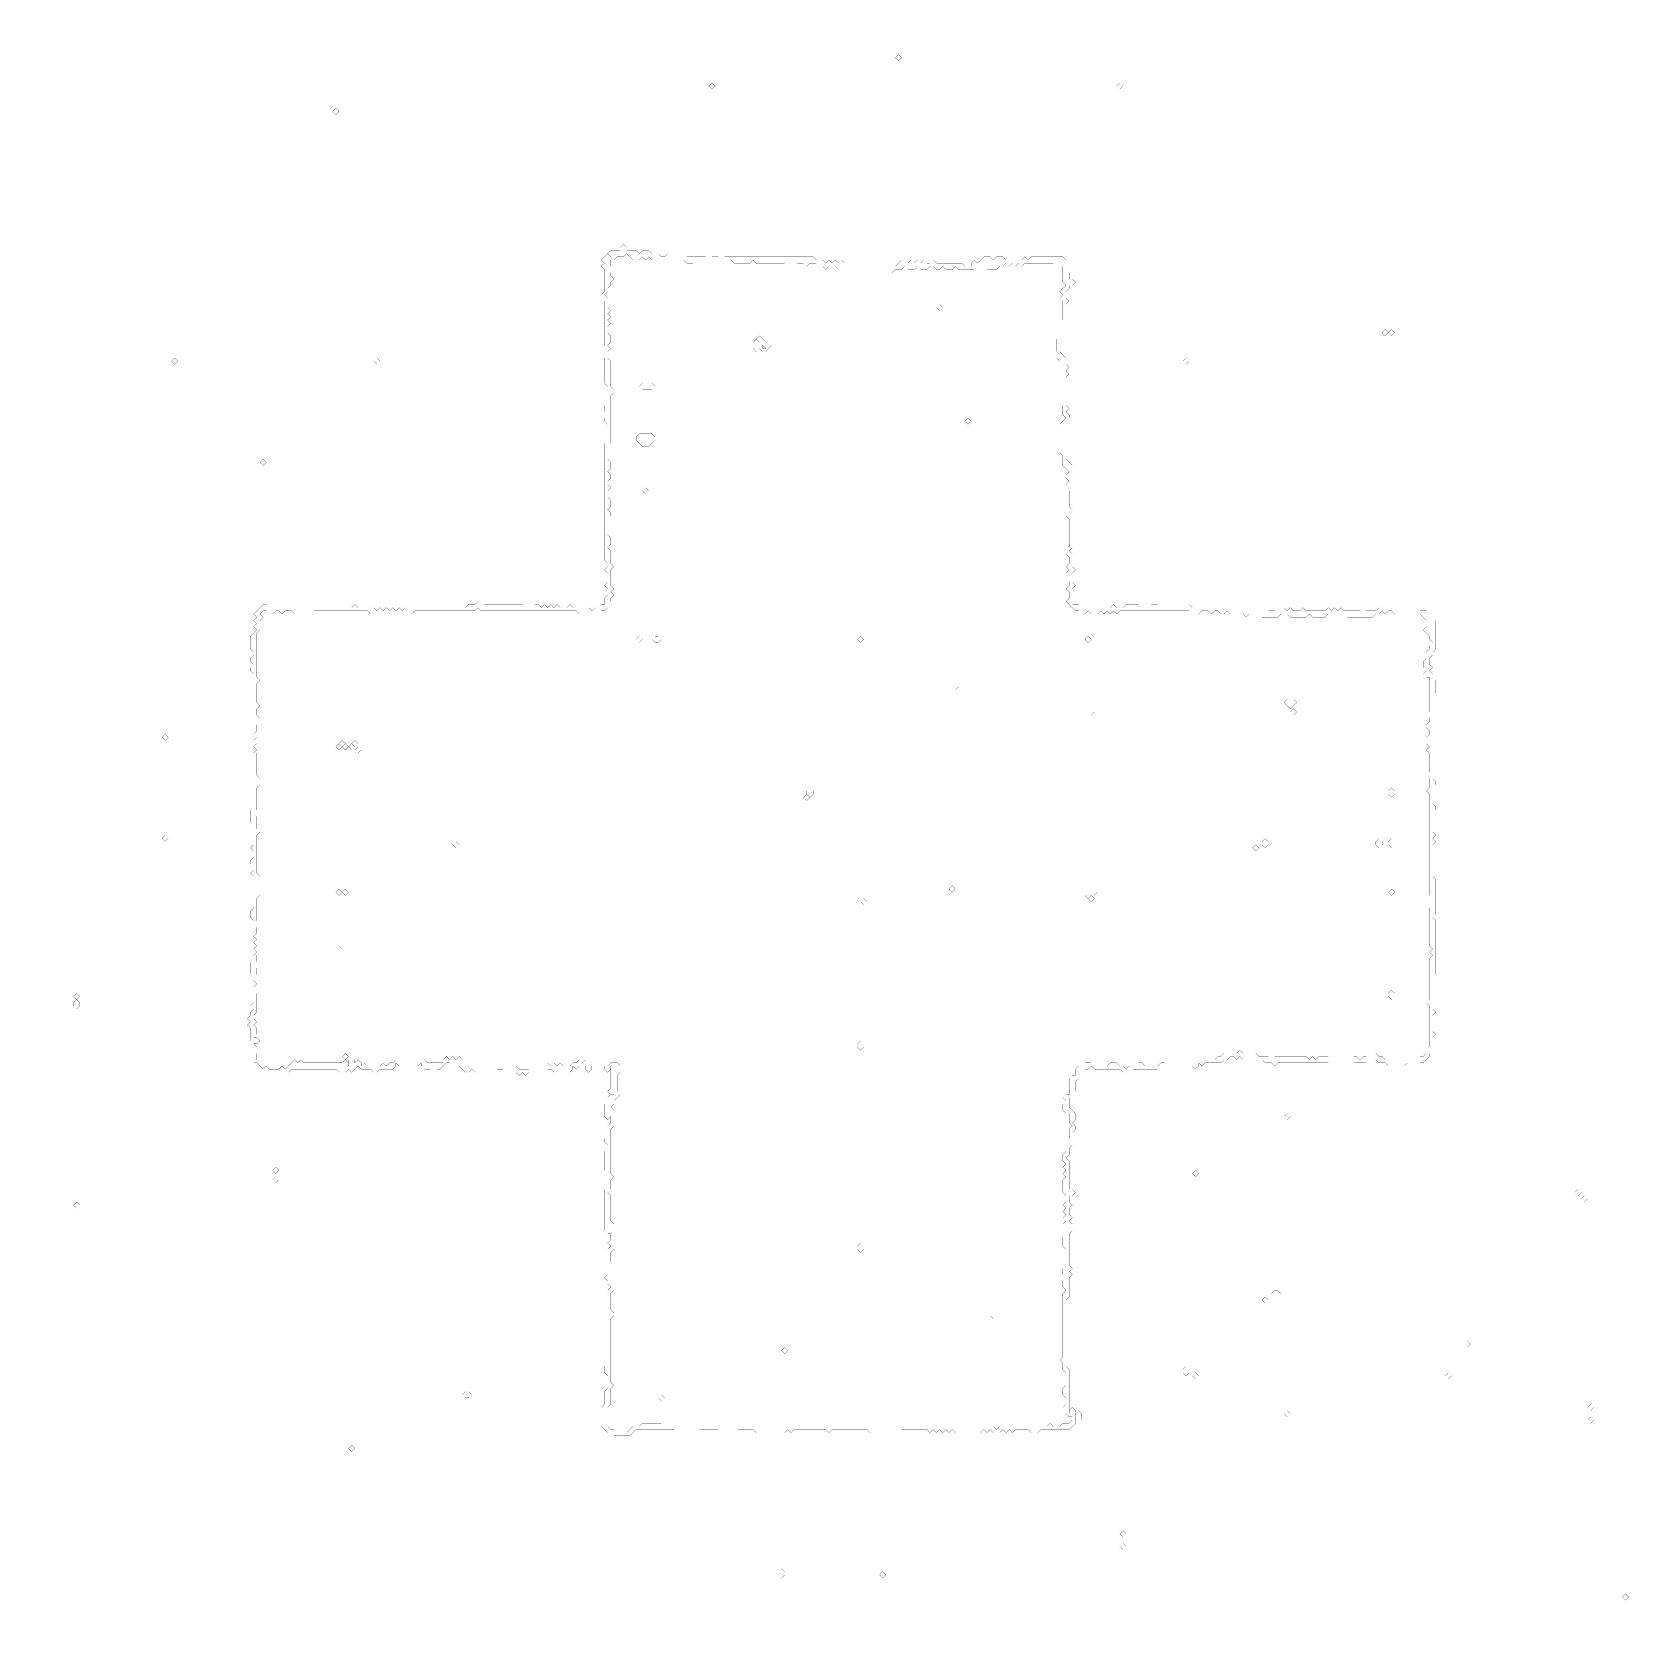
# Model space of a CAD drawing. Header units: metres. Extents: x 0 to 5142, y -5142 to 0.
import ezdxf

# ---------------------------------------------------------------- set-up
doc = ezdxf.new("R2010")
doc.units = ezdxf.units.M
doc.layers.add('conductor', color=1, linetype='Continuous')
doc.layers.add('substrate', color=5, linetype='Continuous')

msp = doc.modelspace()

# ---------------------------------------------------------------- linework, layer by layer
at = {"layer": 'conductor', "const_width": 0.5}
for points in [[(1891.75, -704.375), (1881.6875, -714.4375), (1871.625, -714.4375), (1861.5625, -714.4375), (1851.5, -724.5), (1841.4375, -724.5), (1841.4375, -734.5625), (1841.4375, -744.625), (1831.375, -754.6875), (1841.4375, -764.75), (1841.4375, -774.8125), (1851.5, -784.875), (1841.4375, -794.9375), (1841.4375, -805), (1831.375, -815.0625), (1831.375, -825.125), (1821.3125, -835.1875), (1831.375, -845.25), (1831.375, -855.3125), (1831.375, -865.375), (1831.375, -875.4375), (1841.4375, -885.5), (1831.375, -895.5625), (1841.4375, -905.625), (1831.375, -915.6875), (1841.4375, -925.75), (1831.375, -935.8125), (1831.375, -945.875), (1831.375, -955.9375), (1841.4375, -966), (1841.4375, -976.0625), (1841.4375, -986.125), (1831.375, -996.1875), (1841.4375, -1006.25), (1831.375, -1016.3125), (1831.375, -1026.375), (1831.375, -1036.4375), (1841.4375, -1046.5), (1841.4375, -1056.5625), (1841.4375, -1066.625), (1841.4375, -1076.6875), (1841.4375, -1086.75), (1841.4375, -1096.8125), (1841.4375, -1106.875), (1841.4375, -1116.9375), (1841.4375, -1127), (1851.5, -1137.0625), (1851.5, -1147.125), (1841.4375, -1157.1875), (1841.4375, -1167.25), (1841.4375, -1177.3125), (1841.4375, -1187.375), (1841.4375, -1197.4375), (1841.4375, -1207.5), (1841.4375, -1217.5625), (1841.4375, -1227.625), (1841.4375, -1237.6875), (1841.4375, -1247.75), (1841.4375, -1257.8125), (1841.4375, -1267.875), (1841.4375, -1277.9375), (1841.4375, -1288), (1841.4375, -1298.0625), (1841.4375, -1308.125), (1831.375, -1318.1875), (1841.4375, -1328.25), (1831.375, -1338.3125), (1831.375, -1348.375), (1831.375, -1358.4375), (1841.4375, -1368.5), (1841.4375, -1378.5625), (1841.4375, -1388.625), (1831.375, -1398.6875), (1841.4375, -1408.75), (1841.4375, -1418.8125), (1831.375, -1428.875), (1831.375, -1438.9375), (1841.4375, -1449), (1831.375, -1459.0625), (1831.375, -1469.125), (1831.375, -1479.1875), (1841.4375, -1489.25), (1841.4375, -1499.3125), (1841.4375, -1509.375), (1831.375, -1519.4375), (1841.4375, -1529.5), (1841.4375, -1539.5625), (1831.375, -1549.625), (1831.375, -1559.6875), (1831.375, -1569.75), (1831.375, -1579.8125), (1831.375, -1589.875), (1831.375, -1599.9375), (1841.4375, -1610), (1841.4375, -1620.0625), (1841.4375, -1630.125), (1831.375, -1640.1875), (1841.4375, -1650.25), (1841.4375, -1660.3125), (1841.4375, -1670.375), (1841.4375, -1680.4375), (1841.4375, -1690.5), (1851.5, -1700.5625), (1841.4375, -1710.625), (1841.4375, -1720.6875), (1841.4375, -1730.75), (1841.4375, -1740.8125), (1841.4375, -1750.875), (1841.4375, -1760.9375), (1851.5, -1771), (1841.4375, -1781.0625), (1851.5, -1791.125), (1841.4375, -1801.1875), (1841.4375, -1811.25), (1831.375, -1821.3125), (1831.375, -1831.375), (1821.3125, -1841.4375), (1811.25, -1841.4375), (1801.1875, -1851.5), (1791.125, -1841.4375), (1781.0625, -1851.5), (1771, -1851.5), (1760.9375, -1851.5), (1750.875, -1841.4375), (1740.8125, -1851.5), (1730.75, -1841.4375), (1720.6875, -1841.4375), (1710.625, -1841.4375), (1700.5625, -1841.4375), (1690.5, -1841.4375), (1680.4375, -1841.4375), (1670.375, -1841.4375), (1660.3125, -1841.4375), (1650.25, -1841.4375), (1640.1875, -1841.4375), (1630.125, -1841.4375), (1620.0625, -1841.4375), (1610, -1841.4375), (1599.9375, -1841.4375), (1589.875, -1841.4375), (1579.8125, -1841.4375), (1569.75, -1841.4375), (1559.6875, -1841.4375), (1549.625, -1841.4375), (1539.5625, -1841.4375), (1529.5, -1841.4375), (1519.4375, -1841.4375), (1509.375, -1841.4375), (1499.3125, -1841.4375), (1489.25, -1841.4375), (1479.1875, -1841.4375), (1469.125, -1841.4375), (1459.0625, -1841.4375), (1449, -1841.4375), (1438.9375, -1841.4375), (1428.875, -1841.4375), (1418.8125, -1831.375), (1408.75, -1841.4375), (1398.6875, -1841.4375), (1388.625, -1841.4375), (1378.5625, -1841.4375), (1368.5, -1841.4375), (1358.4375, -1841.4375), (1348.375, -1841.4375), (1338.3125, -1841.4375), (1328.25, -1841.4375), (1318.1875, -1841.4375), (1308.125, -1841.4375), (1298.0625, -1841.4375), (1288, -1841.4375), (1277.9375, -1841.4375), (1267.875, -1841.4375), (1257.8125, -1841.4375), (1247.75, -1841.4375), (1237.6875, -1841.4375), (1227.625, -1841.4375), (1217.5625, -1841.4375), (1207.5, -1851.5), (1197.4375, -1851.5), (1187.375, -1851.5), (1177.3125, -1851.5), (1167.25, -1851.5), (1157.1875, -1851.5), (1147.125, -1851.5), (1137.0625, -1851.5), (1127, -1851.5), (1116.9375, -1851.5), (1106.875, -1851.5), (1096.8125, -1851.5), (1086.75, -1851.5), (1076.6875, -1851.5), (1066.625, -1841.4375), (1056.5625, -1841.4375), (1046.5, -1841.4375), (1036.4375, -1841.4375), (1026.375, -1841.4375), (1016.3125, -1841.4375), (1006.25, -1841.4375), (996.1875, -1841.4375), (986.125, -1841.4375), (976.0625, -1841.4375), (966, -1841.4375), (955.9375, -1841.4375), (945.875, -1841.4375), (935.8125, -1841.4375), (925.75, -1841.4375), (915.6875, -1841.4375), (905.625, -1841.4375), (895.5625, -1841.4375), (885.5, -1851.5), (875.4375, -1851.5), (865.375, -1851.5), (855.3125, -1851.5), (845.25, -1851.5), (835.1875, -1851.5), (825.125, -1841.4375), (815.0625, -1841.4375), (805, -1841.4375), (794.9375, -1851.5), (784.875, -1841.4375), (774.8125, -1841.4375), (764.75, -1851.5), (754.6875, -1851.5), (744.625, -1841.4375), (734.5625, -1841.4375), (724.5, -1851.5), (714.4375, -1851.5), (724.5, -1851.5), (734.5625, -1861.5625), (724.5, -1871.625), (714.4375, -1871.625), (724.5, -1881.6875), (724.5, -1891.75), (724.5, -1901.8125), (714.4375, -1911.875), (714.4375, -1921.9375), (714.4375, -1932), (714.4375, -1942.0625), (714.4375, -1952.125), (714.4375, -1962.1875), (714.4375, -1972.25), (714.4375, -1982.3125), (714.4375, -1992.375), (714.4375, -2002.4375), (714.4375, -2012.5), (714.4375, -2022.5625), (714.4375, -2032.625), (714.4375, -2042.6875), (714.4375, -2052.75), (724.5, -2062.8125), (714.4375, -2072.875), (714.4375, -2082.9375), (714.4375, -2093), (714.4375, -2103.0625), (714.4375, -2113.125), (714.4375, -2123.1875), (714.4375, -2133.25), (724.5, -2143.3125), (714.4375, -2153.375), (714.4375, -2163.4375), (714.4375, -2173.5), (724.5, -2183.5625), (724.5, -2193.625), (724.5, -2203.6875), (724.5, -2213.75), (724.5, -2223.8125), (724.5, -2233.875), (724.5, -2243.9375), (724.5, -2254), (724.5, -2264.0625), (724.5, -2274.125), (724.5, -2284.1875), (714.4375, -2294.25), (714.4375, -2304.3125), (714.4375, -2314.375), (714.4375, -2324.4375), (714.4375, -2334.5), (714.4375, -2344.5625), (714.4375, -2354.625), (714.4375, -2364.6875), (724.5, -2374.75), (724.5, -2384.8125), (724.5, -2394.875), (714.4375, -2404.9375), (714.4375, -2415), (714.4375, -2425.0625), (714.4375, -2435.125), (714.4375, -2445.1875), (714.4375, -2455.25), (714.4375, -2465.3125), (714.4375, -2475.375), (704.375, -2485.4375), (714.4375, -2495.5), (714.4375, -2505.5625), (714.4375, -2515.625), (714.4375, -2525.6875), (714.4375, -2535.75), (724.5, -2545.8125), (714.4375, -2555.875), (714.4375, -2565.9375), (714.4375, -2576), (714.4375, -2586.0625), (714.4375, -2596.125), (714.4375, -2606.1875), (714.4375, -2616.25), (714.4375, -2626.3125), (714.4375, -2636.375), (714.4375, -2646.4375), (714.4375, -2656.5), (714.4375, -2666.5625), (714.4375, -2676.625), (724.5, -2686.6875), (724.5, -2696.75), (724.5, -2706.8125), (724.5, -2716.875), (724.5, -2726.9375), (724.5, -2737), (724.5, -2747.0625), (714.4375, -2757.125), (714.4375, -2767.1875), (714.4375, -2777.25), (714.4375, -2787.3125), (714.4375, -2797.375), (714.4375, -2807.4375), (714.4375, -2817.5), (714.4375, -2827.5625), (724.5, -2837.625), (724.5, -2847.6875), (724.5, -2857.75), (724.5, -2867.8125), (724.5, -2877.875), (724.5, -2887.9375), (724.5, -2898), (724.5, -2908.0625), (724.5, -2918.125), (724.5, -2928.1875), (714.4375, -2938.25), (714.4375, -2948.3125), (714.4375, -2958.375), (704.375, -2968.4375), (714.4375, -2978.5), (714.4375, -2988.5625), (714.4375, -2998.625), (724.5, -3008.6875), (724.5, -3018.75), (724.5, -3028.8125), (724.5, -3038.875), (724.5, -3048.9375), (714.4375, -3059), (714.4375, -3069.0625), (714.4375, -3079.125), (714.4375, -3089.1875), (714.4375, -3099.25), (714.4375, -3109.3125), (714.4375, -3119.375), (704.375, -3129.4375), (704.375, -3139.5), (714.4375, -3149.5625), (704.375, -3159.625), (714.4375, -3169.6875), (714.4375, -3179.75), (714.4375, -3189.8125), (704.375, -3199.875), (714.4375, -3199.875), (724.5, -3209.9375), (714.4375, -3220), (704.375, -3220), (714.4375, -3230.0625), (704.375, -3240.125), (714.4375, -3250.1875), (714.4375, -3260.25), (714.4375, -3270.3125), (704.375, -3280.375), (714.4375, -3280.375), (724.5, -3290.4375), (734.5625, -3300.5), (744.625, -3290.4375), (754.6875, -3300.5), (764.75, -3300.5), (774.8125, -3300.5), (784.875, -3300.5), (794.9375, -3290.4375), (805, -3300.5), (815.0625, -3290.4375), (825.125, -3280.375), (835.1875, -3270.3125), (845.25, -3280.375), (855.3125, -3270.3125), (865.375, -3280.375), (875.4375, -3280.375), (885.5, -3280.375), (895.5625, -3280.375), (905.625, -3280.375), (915.6875, -3280.375), (925.75, -3280.375), (935.8125, -3280.375), (945.875, -3280.375), (955.9375, -3280.375), (966, -3280.375), (976.0625, -3280.375), (986.125, -3280.375), (996.1875, -3270.3125), (1006.25, -3280.375), (1006.25, -3290.4375), (1006.25, -3280.375), (1006.25, -3270.3125), (1016.3125, -3260.25), (1026.375, -3270.3125), (1026.375, -3280.375), (1036.4375, -3270.3125), (1046.5, -3280.375), (1046.5, -3290.4375), (1056.5625, -3280.375), (1066.625, -3290.4375), (1076.6875, -3290.4375), (1086.75, -3290.4375), (1096.8125, -3290.4375), (1106.875, -3290.4375), (1116.9375, -3280.375), (1127, -3290.4375), (1137.0625, -3280.375), (1147.125, -3280.375), (1157.1875, -3270.3125), (1167.25, -3270.3125), (1177.3125, -3270.3125), (1187.375, -3280.375), (1197.4375, -3270.3125), (1207.5, -3270.3125), (1217.5625, -3270.3125), (1227.625, -3280.375), (1237.6875, -3270.3125), (1247.75, -3270.3125), (1257.8125, -3280.375), (1267.875, -3280.375), (1277.9375, -3280.375), (1288, -3280.375), (1298.0625, -3280.375), (1308.125, -3280.375), (1308.125, -3270.3125), (1318.1875, -3260.25), (1328.25, -3270.3125), (1338.3125, -3260.25), (1348.375, -3270.3125), (1348.375, -3280.375), (1348.375, -3270.3125), (1358.4375, -3260.25), (1368.5, -3270.3125), (1368.5, -3280.375), (1368.5, -3290.4375), (1378.5625, -3290.4375), (1388.625, -3290.4375), (1398.6875, -3290.4375), (1408.75, -3290.4375), (1418.8125, -3290.4375), (1428.875, -3290.4375), (1438.9375, -3290.4375), (1449, -3290.4375), (1459.0625, -3290.4375), (1469.125, -3290.4375), (1479.1875, -3290.4375), (1489.25, -3290.4375), (1499.3125, -3290.4375), (1509.375, -3290.4375), (1519.4375, -3290.4375), (1529.5, -3290.4375), (1539.5625, -3290.4375), (1549.625, -3300.5), (1559.6875, -3300.5), (1569.75, -3300.5), (1579.8125, -3300.5), (1589.875, -3290.4375), (1599.9375, -3290.4375), (1610, -3290.4375), (1620.0625, -3290.4375), (1630.125, -3290.4375), (1640.1875, -3280.375), (1650.25, -3290.4375), (1660.3125, -3280.375), (1670.375, -3290.4375), (1680.4375, -3280.375), (1690.5, -3290.4375), (1700.5625, -3290.4375), (1710.625, -3290.4375), (1720.6875, -3280.375), (1730.75, -3280.375), (1740.8125, -3270.3125), (1750.875, -3280.375), (1760.9375, -3270.3125), (1771, -3270.3125), (1781.0625, -3270.3125), (1791.125, -3280.375), (1801.1875, -3270.3125), (1811.25, -3270.3125), (1821.3125, -3270.3125), (1831.375, -3280.375), (1831.375, -3290.4375), (1841.4375, -3280.375), (1851.5, -3280.375), (1861.5625, -3280.375), (1871.625, -3290.4375), (1871.625, -3300.5), (1871.625, -3310.5625), (1861.5625, -3320.625), (1861.5625, -3330.6875), (1861.5625, -3340.75), (1861.5625, -3350.8125), (1861.5625, -3360.875), (1861.5625, -3370.9375), (1871.625, -3381), (1861.5625, -3391.0625), (1851.5, -3401.125), (1851.5, -3411.1875), (1841.4375, -3421.25), (1851.5, -3431.3125), (1851.5, -3441.375), (1851.5, -3451.4375), (1851.5, -3461.5), (1851.5, -3471.5625), (1851.5, -3481.625), (1841.4375, -3491.6875), (1841.4375, -3501.75), (1841.4375, -3511.8125), (1841.4375, -3521.875), (1841.4375, -3531.9375), (1841.4375, -3542), (1841.4375, -3552.0625), (1841.4375, -3562.125), (1841.4375, -3572.1875), (1841.4375, -3582.25), (1841.4375, -3592.3125), (1841.4375, -3602.375), (1841.4375, -3612.4375), (1841.4375, -3622.5), (1841.4375, -3632.5625), (1851.5, -3642.625), (1841.4375, -3652.6875), (1841.4375, -3662.75), (1841.4375, -3672.8125), (1841.4375, -3682.875), (1831.375, -3692.9375), (1841.4375, -3703), (1841.4375, -3713.0625), (1841.4375, -3723.125), (1841.4375, -3733.1875), (1841.4375, -3743.25), (1841.4375, -3753.3125), (1841.4375, -3763.375), (1841.4375, -3773.4375), (1841.4375, -3783.5), (1851.5, -3793.5625), (1851.5, -3803.625), (1851.5, -3813.6875), (1851.5, -3823.75), (1851.5, -3833.8125), (1851.5, -3843.875), (1851.5, -3853.9375), (1851.5, -3864), (1851.5, -3874.0625), (1841.4375, -3884.125), (1841.4375, -3894.1875), (1841.4375, -3904.25), (1841.4375, -3914.3125), (1851.5, -3924.375), (1841.4375, -3934.4375), (1851.5, -3944.5), (1851.5, -3954.5625), (1851.5, -3964.625), (1851.5, -3974.6875), (1851.5, -3984.75), (1851.5, -3994.8125), (1851.5, -4004.875), (1841.4375, -4014.9375), (1841.4375, -4025), (1841.4375, -4035.0625), (1841.4375, -4045.125), (1841.4375, -4055.1875), (1841.4375, -4065.25), (1851.5, -4075.3125), (1851.5, -4085.375), (1841.4375, -4095.4375), (1841.4375, -4105.5), (1841.4375, -4115.5625), (1841.4375, -4125.625), (1841.4375, -4135.6875), (1841.4375, -4145.75), (1841.4375, -4155.8125), (1841.4375, -4165.875), (1841.4375, -4175.9375), (1841.4375, -4186), (1841.4375, -4196.0625), (1841.4375, -4206.125), (1841.4375, -4216.1875), (1841.4375, -4226.25), (1841.4375, -4236.3125), (1841.4375, -4246.375), (1841.4375, -4256.4375), (1841.4375, -4266.5), (1841.4375, -4276.5625), (1841.4375, -4286.625), (1841.4375, -4296.6875), (1851.5, -4306.75), (1841.4375, -4316.8125), (1841.4375, -4326.875), (1841.4375, -4336.9375), (1841.4375, -4347), (1841.4375, -4357.0625), (1841.4375, -4367.125), (1831.375, -4377.1875), (1831.375, -4387.25), (1831.375, -4397.3125), (1831.375, -4407.375), (1821.3125, -4417.4375), (1831.375, -4427.5), (1831.375, -4437.5625), (1841.4375, -4447.625), (1851.5, -4447.625), (1861.5625, -4457.6875), (1871.625, -4457.6875), (1881.6875, -4457.6875), (1891.75, -4457.6875), (1901.8125, -4447.625), (1911.875, -4437.5625), (1921.9375, -4437.5625), (1932, -4437.5625), (1942.0625, -4427.5), (1952.125, -4427.5), (1962.1875, -4427.5), (1972.25, -4427.5), (1982.3125, -4427.5), (1992.375, -4427.5), (2002.4375, -4427.5), (2012.5, -4437.5625), (2022.5625, -4437.5625), (2032.625, -4437.5625), (2042.6875, -4437.5625), (2052.75, -4437.5625), (2062.8125, -4437.5625), (2072.875, -4437.5625), (2082.9375, -4437.5625), (2093, -4437.5625), (2103.0625, -4437.5625), (2113.125, -4437.5625), (2123.1875, -4437.5625), (2133.25, -4437.5625), (2143.3125, -4437.5625), (2153.375, -4437.5625), (2163.4375, -4437.5625), (2173.5, -4437.5625), (2183.5625, -4437.5625), (2193.625, -4437.5625), (2203.6875, -4437.5625), (2213.75, -4437.5625), (2223.8125, -4437.5625), (2233.875, -4437.5625), (2243.9375, -4437.5625), (2254, -4437.5625), (2264.0625, -4437.5625), (2274.125, -4437.5625), (2284.1875, -4437.5625), (2294.25, -4437.5625), (2304.3125, -4437.5625), (2314.375, -4437.5625), (2324.4375, -4437.5625), (2334.5, -4437.5625), (2344.5625, -4437.5625), (2354.625, -4447.625), (2364.6875, -4437.5625), (2374.75, -4437.5625), (2384.8125, -4437.5625), (2394.875, -4437.5625), (2404.9375, -4437.5625), (2415, -4437.5625), (2425.0625, -4437.5625), (2435.125, -4437.5625), (2445.1875, -4437.5625), (2455.25, -4437.5625), (2465.3125, -4437.5625), (2475.375, -4437.5625), (2485.4375, -4437.5625), (2495.5, -4437.5625), (2505.5625, -4437.5625), (2515.625, -4437.5625), (2525.6875, -4437.5625), (2535.75, -4437.5625), (2545.8125, -4437.5625), (2555.875, -4437.5625), (2565.9375, -4437.5625), (2576, -4437.5625), (2586.0625, -4437.5625), (2596.125, -4437.5625), (2606.1875, -4437.5625), (2616.25, -4437.5625), (2626.3125, -4437.5625), (2636.375, -4437.5625), (2646.4375, -4437.5625), (2656.5, -4437.5625), (2666.5625, -4437.5625), (2676.625, -4437.5625), (2686.6875, -4437.5625), (2696.75, -4437.5625), (2706.8125, -4437.5625), (2716.875, -4437.5625), (2726.9375, -4437.5625), (2737, -4437.5625), (2747.0625, -4437.5625), (2757.125, -4437.5625), (2767.1875, -4437.5625), (2777.25, -4437.5625), (2787.3125, -4437.5625), (2797.375, -4437.5625), (2807.4375, -4437.5625), (2817.5, -4437.5625), (2827.5625, -4437.5625), (2837.625, -4437.5625), (2847.6875, -4437.5625), (2857.75, -4437.5625), (2867.8125, -4437.5625), (2877.875, -4437.5625), (2887.9375, -4437.5625), (2898, -4437.5625), (2908.0625, -4437.5625), (2918.125, -4437.5625), (2928.1875, -4437.5625), (2938.25, -4437.5625), (2948.3125, -4437.5625), (2958.375, -4437.5625), (2968.4375, -4437.5625), (2978.5, -4437.5625), (2988.5625, -4437.5625), (2998.625, -4437.5625), (3008.6875, -4437.5625), (3018.75, -4437.5625), (3028.8125, -4437.5625), (3038.875, -4437.5625), (3048.9375, -4437.5625), (3059, -4437.5625), (3069.0625, -4447.625), (3079.125, -4437.5625), (3089.1875, -4437.5625), (3099.25, -4437.5625), (3109.3125, -4437.5625), (3119.375, -4437.5625), (3129.4375, -4437.5625), (3139.5, -4437.5625), (3149.5625, -4437.5625), (3159.625, -4437.5625), (3169.6875, -4437.5625), (3179.75, -4437.5625), (3189.8125, -4437.5625), (3199.875, -4437.5625), (3209.9375, -4437.5625), (3220, -4437.5625), (3230.0625, -4437.5625), (3240.125, -4427.5), (3250.1875, -4437.5625), (3260.25, -4437.5625), (3270.3125, -4437.5625), (3280.375, -4427.5), (3290.4375, -4427.5), (3300.5, -4427.5), (3310.5625, -4417.4375), (3310.5625, -4407.375), (3300.5, -4407.375), (3290.4375, -4397.3125), (3290.4375, -4387.25), (3280.375, -4377.1875), (3290.4375, -4367.125), (3290.4375, -4357.0625), (3290.4375, -4347), (3280.375, -4336.9375), (3280.375, -4326.875), (3280.375, -4316.8125), (3290.4375, -4306.75), (3290.4375, -4296.6875), (3290.4375, -4286.625), (3290.4375, -4276.5625), (3290.4375, -4266.5), (3280.375, -4256.4375), (3280.375, -4246.375), (3280.375, -4236.3125), (3270.3125, -4226.25), (3280.375, -4216.1875), (3280.375, -4206.125), (3280.375, -4196.0625), (3280.375, -4186), (3280.375, -4175.9375), (3280.375, -4165.875), (3280.375, -4155.8125), (3280.375, -4145.75), (3280.375, -4135.6875), (3280.375, -4125.625), (3280.375, -4115.5625), (3280.375, -4105.5), (3280.375, -4095.4375), (3280.375, -4085.375), (3280.375, -4075.3125), (3280.375, -4065.25), (3280.375, -4055.1875), (3280.375, -4045.125), (3280.375, -4035.0625), (3280.375, -4025), (3280.375, -4014.9375), (3290.4375, -4004.875), (3280.375, -3994.8125), (3280.375, -3984.75), (3280.375, -3974.6875), (3290.4375, -3964.625), (3280.375, -3954.5625), (3280.375, -3944.5), (3280.375, -3934.4375), (3290.4375, -3924.375), (3280.375, -3914.3125), (3290.4375, -3904.25), (3290.4375, -3894.1875), (3290.4375, -3884.125), (3290.4375, -3874.0625), (3280.375, -3864), (3280.375, -3853.9375), (3280.375, -3843.875), (3280.375, -3833.8125), (3290.4375, -3823.75), (3290.4375, -3813.6875), (3290.4375, -3803.625), (3280.375, -3793.5625), (3290.4375, -3783.5), (3280.375, -3773.4375), (3290.4375, -3763.375), (3280.375, -3753.3125), (3290.4375, -3743.25), (3280.375, -3733.1875), (3290.4375, -3723.125), (3290.4375, -3713.0625), (3290.4375, -3703), (3280.375, -3692.9375), (3280.375, -3682.875), (3280.375, -3672.8125), (3280.375, -3662.75), (3280.375, -3652.6875), (3290.4375, -3642.625), (3280.375, -3632.5625), (3290.4375, -3622.5), (3280.375, -3612.4375), (3290.4375, -3602.375), (3280.375, -3592.3125), (3280.375, -3582.25), (3280.375, -3572.1875), (3290.4375, -3562.125), (3290.4375, -3552.0625), (3290.4375, -3542), (3290.4375, -3531.9375), (3300.5, -3521.875), (3300.5, -3511.8125), (3300.5, -3501.75), (3300.5, -3491.6875), (3310.5625, -3481.625), (3300.5, -3471.5625), (3300.5, -3461.5), (3300.5, -3451.4375), (3300.5, -3441.375), (3290.4375, -3441.375), (3280.375, -3431.3125), (3280.375, -3421.25), (3280.375, -3411.1875), (3290.4375, -3401.125), (3280.375, -3391.0625), (3290.4375, -3381), (3300.5, -3381), (3300.5, -3370.9375), (3300.5, -3360.875), (3300.5, -3350.8125), (3300.5, -3340.75), (3300.5, -3330.6875), (3310.5625, -3320.625), (3320.625, -3320.625), (3320.625, -3310.5625), (3320.625, -3300.5), (3330.6875, -3290.4375), (3340.75, -3290.4375), (3350.8125, -3280.375), (3360.875, -3280.375), (3370.9375, -3280.375), (3381, -3290.4375), (3391.0625, -3290.4375), (3401.125, -3290.4375), (3411.1875, -3290.4375), (3421.25, -3290.4375), (3431.3125, -3280.375), (3441.375, -3280.375), (3451.4375, -3280.375), (3461.5, -3290.4375), (3471.5625, -3290.4375), (3481.625, -3300.5), (3491.6875, -3290.4375), (3501.75, -3290.4375), (3511.8125, -3290.4375), (3521.875, -3280.375), (3531.9375, -3280.375), (3542, -3290.4375), (3552.0625, -3290.4375), (3562.125, -3290.4375), (3562.125, -3280.375), (3572.1875, -3270.3125), (3582.25, -3280.375), (3582.25, -3290.4375), (3592.3125, -3280.375), (3602.375, -3280.375), (3612.4375, -3270.3125), (3622.5, -3270.3125), (3632.5625, -3270.3125), (3642.625, -3270.3125), (3652.6875, -3270.3125), (3662.75, -3270.3125), (3672.8125, -3270.3125), (3682.875, -3270.3125), (3692.9375, -3270.3125), (3703, -3270.3125), (3713.0625, -3270.3125), (3723.125, -3270.3125), (3733.1875, -3270.3125), (3743.25, -3270.3125), (3753.3125, -3270.3125), (3763.375, -3270.3125), (3773.4375, -3260.25), (3783.5, -3260.25), (3793.5625, -3250.1875), (3803.625, -3250.1875), (3813.6875, -3250.1875), (3823.75, -3250.1875), (3833.8125, -3250.1875), (3843.875, -3240.125), (3853.9375, -3250.1875), (3864, -3250.1875), (3874.0625, -3260.25), (3884.125, -3250.1875), (3894.1875, -3250.1875), (3904.25, -3260.25), (3914.3125, -3260.25), (3924.375, -3260.25), (3934.4375, -3260.25), (3944.5, -3270.3125), (3954.5625, -3260.25), (3964.625, -3260.25), (3974.6875, -3260.25), (3984.75, -3260.25), (3994.8125, -3260.25), (4004.875, -3260.25), (4014.9375, -3260.25), (4025, -3260.25), (4035.0625, -3260.25), (4045.125, -3260.25), (4055.1875, -3260.25), (4065.25, -3270.3125), (4075.3125, -3260.25), (4085.375, -3270.3125), (4095.4375, -3260.25), (4105.5, -3260.25), (4115.5625, -3260.25), (4125.625, -3260.25), (4135.6875, -3250.1875), (4145.75, -3250.1875), (4155.8125, -3250.1875), (4165.875, -3250.1875), (4175.9375, -3250.1875), (4186, -3260.25), (4196.0625, -3250.1875), (4206.125, -3260.25), (4216.1875, -3260.25), (4226.25, -3270.3125), (4236.3125, -3260.25), (4246.375, -3260.25), (4256.4375, -3250.1875), (4266.5, -3250.1875), (4276.5625, -3250.1875), (4286.625, -3260.25), (4296.6875, -3260.25), (4306.75, -3270.3125), (4316.8125, -3270.3125), (4326.875, -3270.3125), (4336.9375, -3270.3125), (4347, -3270.3125), (4357.0625, -3270.3125), (4367.125, -3270.3125), (4377.1875, -3270.3125), (4387.25, -3270.3125), (4397.3125, -3270.3125), (4407.375, -3270.3125), (4417.4375, -3260.25), (4427.5, -3260.25), (4437.5625, -3250.1875), (4437.5625, -3240.125), (4447.625, -3230.0625), (4447.625, -3220), (4447.625, -3209.9375), (4447.625, -3199.875), (4447.625, -3189.8125), (4447.625, -3179.75), (4447.625, -3169.6875), (4447.625, -3159.625), (4447.625, -3149.5625), (4447.625, -3139.5), (4447.625, -3129.4375), (4447.625, -3119.375), (4447.625, -3109.3125), (4447.625, -3099.25), (4437.5625, -3089.1875), (4447.625, -3079.125), (4447.625, -3069.0625), (4447.625, -3059), (4447.625, -3048.9375), (4447.625, -3038.875), (4447.625, -3028.8125), (4447.625, -3018.75), (4447.625, -3008.6875), (4447.625, -2998.625), (4447.625, -2988.5625), (4447.625, -2978.5), (4447.625, -2968.4375), (4447.625, -2958.375), (4447.625, -2948.3125), (4457.6875, -2938.25), (4447.625, -2928.1875), (4457.6875, -2918.125), (4447.625, -2908.0625), (4447.625, -2898), (4447.625, -2887.9375), (4447.625, -2877.875), (4447.625, -2867.8125), (4447.625, -2857.75), (4447.625, -2847.6875), (4447.625, -2837.625), (4447.625, -2827.5625), (4447.625, -2817.5), (4447.625, -2807.4375), (4447.625, -2797.375), (4447.625, -2787.3125), (4457.6875, -2777.25), (4447.625, -2767.1875), (4457.6875, -2757.125), (4447.625, -2747.0625), (4447.625, -2737), (4447.625, -2726.9375), (4447.625, -2716.875), (4447.625, -2706.8125), (4447.625, -2696.75), (4447.625, -2686.6875), (4447.625, -2676.625), (4447.625, -2666.5625), (4447.625, -2656.5), (4447.625, -2646.4375), (4447.625, -2636.375), (4447.625, -2626.3125), (4447.625, -2616.25), (4447.625, -2606.1875), (4447.625, -2596.125), (4447.625, -2586.0625), (4447.625, -2576), (4447.625, -2565.9375), (4447.625, -2555.875), (4447.625, -2545.8125), (4447.625, -2535.75), (4447.625, -2525.6875), (4447.625, -2515.625), (4447.625, -2505.5625), (4447.625, -2495.5), (4447.625, -2485.4375), (4447.625, -2475.375), (4447.625, -2465.3125), (4447.625, -2455.25), (4447.625, -2445.1875), (4447.625, -2435.125), (4447.625, -2425.0625), (4437.5625, -2415), (4447.625, -2404.9375), (4447.625, -2394.875), (4447.625, -2384.8125), (4447.625, -2374.75), (4437.5625, -2364.6875), (4447.625, -2354.625), (4447.625, -2344.5625), (4447.625, -2334.5), (4447.625, -2324.4375), (4447.625, -2314.375), (4447.625, -2304.3125), (4447.625, -2294.25), (4437.5625, -2284.1875), (4447.625, -2274.125), (4437.5625, -2264.0625), (4437.5625, -2254), (4437.5625, -2243.9375), (4447.625, -2233.875), (4447.625, -2223.8125), (4437.5625, -2213.75), (4437.5625, -2203.6875), (4447.625, -2193.625), (4447.625, -2183.5625), (4437.5625, -2173.5), (4447.625, -2163.4375), (4447.625, -2153.375), (4447.625, -2143.3125), (4447.625, -2133.25), (4447.625, -2123.1875), (4447.625, -2113.125), (4447.625, -2103.0625), (4447.625, -2093), (4447.625, -2082.9375), (4447.625, -2072.875), (4447.625, -2062.8125), (4447.625, -2052.75), (4437.5625, -2052.75), (4427.5, -2042.6875), (4437.5625, -2032.625), (4427.5, -2022.5625), (4427.5, -2012.5), (4427.5, -2002.4375), (4437.5625, -1992.375), (4437.5625, -1982.3125), (4437.5625, -1972.25), (4447.625, -1962.1875), (4447.625, -1952.125), (4457.6875, -1942.0625), (4447.625, -1932), (4447.625, -1921.9375), (4437.5625, -1911.875), (4427.5, -1901.8125), (4437.5625, -1891.75), (4437.5625, -1881.6875), (4447.625, -1871.625), (4437.5625, -1871.625), (4427.5, -1861.5625), (4417.4375, -1851.5), (4407.375, -1851.5), (4397.3125, -1851.5), (4387.25, -1851.5), (4377.1875, -1851.5), (4367.125, -1851.5), (4357.0625, -1851.5), (4347, -1851.5), (4336.9375, -1851.5), (4326.875, -1841.4375), (4316.8125, -1841.4375), (4306.75, -1851.5), (4296.6875, -1841.4375), (4286.625, -1851.5), (4276.5625, -1851.5), (4266.5, -1861.5625), (4256.4375, -1861.5625), (4246.375, -1861.5625), (4236.3125, -1861.5625), (4226.25, -1861.5625), (4216.1875, -1861.5625), (4206.125, -1861.5625), (4196.0625, -1861.5625), (4186, -1861.5625), (4175.9375, -1851.5), (4165.875, -1861.5625), (4155.8125, -1851.5), (4145.75, -1851.5), (4135.6875, -1851.5), (4125.625, -1851.5), (4115.5625, -1861.5625), (4105.5, -1861.5625), (4095.4375, -1861.5625), (4085.375, -1861.5625), (4075.3125, -1861.5625), (4065.25, -1851.5), (4055.1875, -1861.5625), (4045.125, -1861.5625), (4035.0625, -1861.5625), (4025, -1861.5625), (4014.9375, -1861.5625), (4004.875, -1861.5625), (3994.8125, -1851.5), (3984.75, -1851.5), (3974.6875, -1851.5), (3964.625, -1861.5625), (3954.5625, -1861.5625), (3944.5, -1861.5625), (3934.4375, -1861.5625), (3924.375, -1861.5625), (3914.3125, -1861.5625), (3904.25, -1851.5), (3894.1875, -1851.5), (3884.125, -1851.5), (3874.0625, -1851.5), (3864, -1861.5625), (3853.9375, -1851.5), (3843.875, -1851.5), (3833.8125, -1851.5), (3823.75, -1851.5), (3813.6875, -1851.5), (3803.625, -1841.4375), (3793.5625, -1851.5), (3783.5, -1851.5), (3773.4375, -1841.4375), (3763.375, -1841.4375), (3753.3125, -1851.5), (3743.25, -1841.4375), (3733.1875, -1841.4375), (3723.125, -1841.4375), (3713.0625, -1851.5), (3703, -1851.5), (3692.9375, -1851.5), (3682.875, -1841.4375), (3672.8125, -1841.4375), (3662.75, -1841.4375), (3652.6875, -1841.4375), (3642.625, -1841.4375), (3632.5625, -1841.4375), (3622.5, -1841.4375), (3612.4375, -1841.4375), (3602.375, -1841.4375), (3592.3125, -1841.4375), (3582.25, -1841.4375), (3572.1875, -1841.4375), (3562.125, -1841.4375), (3552.0625, -1841.4375), (3542, -1841.4375), (3531.9375, -1841.4375), (3521.875, -1841.4375), (3511.8125, -1841.4375), (3501.75, -1841.4375), (3491.6875, -1841.4375), (3481.625, -1841.4375), (3471.5625, -1841.4375), (3461.5, -1841.4375), (3451.4375, -1851.5), (3441.375, -1841.4375), (3431.3125, -1851.5), (3421.25, -1841.4375), (3411.1875, -1851.5), (3401.125, -1841.4375), (3391.0625, -1851.5), (3381, -1851.5), (3370.9375, -1851.5), (3360.875, -1841.4375), (3350.8125, -1851.5), (3340.75, -1851.5), (3330.6875, -1841.4375), (3320.625, -1841.4375), (3310.5625, -1831.375), (3300.5, -1821.3125), (3290.4375, -1811.25), (3300.5, -1801.1875), (3300.5, -1791.125), (3300.5, -1781.0625), (3290.4375, -1771), (3300.5, -1760.9375), (3300.5, -1750.875), (3290.4375, -1740.8125), (3290.4375, -1730.75), (3290.4375, -1720.6875), (3300.5, -1710.625), (3290.4375, -1700.5625), (3300.5, -1690.5), (3300.5, -1680.4375), (3300.5, -1670.375), (3290.4375, -1660.3125), (3290.4375, -1650.25), (3300.5, -1640.1875), (3300.5, -1630.125), (3300.5, -1620.0625), (3300.5, -1610), (3300.5, -1599.9375), (3300.5, -1589.875), (3300.5, -1579.8125), (3300.5, -1569.75), (3300.5, -1559.6875), (3300.5, -1549.625), (3290.4375, -1539.5625), (3290.4375, -1529.5), (3290.4375, -1519.4375), (3290.4375, -1509.375), (3280.375, -1499.3125), (3290.4375, -1489.25), (3290.4375, -1479.1875), (3290.4375, -1469.125), (3290.4375, -1459.0625), (3290.4375, -1449), (3290.4375, -1438.9375), (3300.5, -1428.875), (3290.4375, -1418.8125), (3290.4375, -1408.75), (3300.5, -1398.6875), (3290.4375, -1388.625), (3280.375, -1378.5625), (3280.375, -1368.5), (3280.375, -1358.4375), (3280.375, -1348.375), (3270.3125, -1338.3125), (3270.3125, -1328.25), (3270.3125, -1318.1875), (3270.3125, -1308.125), (3270.3125, -1298.0625), (3270.3125, -1288), (3270.3125, -1277.9375), (3270.3125, -1267.875), (3270.3125, -1257.8125), (3270.3125, -1247.75), (3280.375, -1237.6875), (3290.4375, -1227.625), (3280.375, -1217.5625), (3280.375, -1207.5), (3280.375, -1197.4375), (3280.375, -1187.375), (3270.3125, -1177.3125), (3270.3125, -1167.25), (3270.3125, -1157.1875), (3270.3125, -1147.125), (3270.3125, -1137.0625), (3270.3125, -1127), (3270.3125, -1116.9375), (3270.3125, -1106.875), (3270.3125, -1096.8125), (3270.3125, -1086.75), (3270.3125, -1076.6875), (3270.3125, -1066.625), (3270.3125, -1056.5625), (3270.3125, -1046.5), (3260.25, -1036.4375), (3270.3125, -1026.375), (3260.25, -1016.3125), (3260.25, -1006.25), (3260.25, -996.1875), (3260.25, -986.125), (3260.25, -976.0625), (3270.3125, -966), (3260.25, -955.9375), (3270.3125, -945.875), (3270.3125, -935.8125), (3270.3125, -925.75), (3280.375, -915.6875), (3280.375, -905.625), (3280.375, -895.5625), (3280.375, -885.5), (3280.375, -875.4375), (3280.375, -865.375), (3280.375, -855.3125), (3270.3125, -845.25), (3280.375, -835.1875), (3270.3125, -825.125), (3280.375, -815.0625), (3290.4375, -805), (3280.375, -794.9375), (3280.375, -784.875), (3280.375, -774.8125), (3280.375, -764.75), (3280.375, -754.6875), (3280.375, -744.625), (3270.3125, -734.5625), (3260.25, -724.5), (3250.1875, -734.5625), (3240.125, -734.5625), (3230.0625, -734.5625), (3220, -734.5625), (3209.9375, -734.5625), (3199.875, -734.5625), (3189.8125, -734.5625), (3179.75, -734.5625), (3169.6875, -734.5625), (3159.625, -734.5625), (3149.5625, -744.625), (3139.5, -734.5625), (3129.4375, -744.625), (3119.375, -734.5625), (3109.3125, -744.625), (3099.25, -734.5625), (3089.1875, -744.625), (3079.125, -734.5625), (3079.125, -744.625), (3069.0625, -754.6875), (3059, -754.6875), (3048.9375, -754.6875), (3038.875, -754.6875), (3028.8125, -744.625), (3018.75, -744.625), (3008.6875, -744.625), (2998.625, -754.6875), (2988.5625, -754.6875), (2978.5, -754.6875), (2968.4375, -754.6875), (2958.375, -754.6875), (2948.3125, -754.6875), (2938.25, -744.625), (2928.1875, -754.6875), (2918.125, -754.6875), (2908.0625, -754.6875), (2898, -744.625), (2887.9375, -754.6875), (2877.875, -754.6875), (2867.8125, -744.625), (2857.75, -744.625), (2847.6875, -754.6875), (2837.625, -754.6875), (2827.5625, -754.6875), (2817.5, -744.625), (2807.4375, -754.6875), (2797.375, -754.6875), (2787.3125, -754.6875), (2777.25, -744.625), (2767.1875, -754.6875), (2757.125, -754.6875), (2747.0625, -754.6875), (2737, -764.75), (2726.9375, -764.75), (2716.875, -764.75), (2706.8125, -754.6875), (2706.8125, -744.625), (2696.75, -744.625), (2686.6875, -744.625), (2676.625, -744.625), (2666.5625, -744.625), (2656.5, -744.625), (2646.4375, -744.625), (2636.375, -744.625), (2626.3125, -744.625), (2616.25, -744.625), (2606.1875, -744.625), (2596.125, -744.625), (2586.0625, -744.625), (2576, -744.625), (2565.9375, -754.6875), (2555.875, -744.625), (2545.8125, -744.625), (2535.75, -744.625), (2525.6875, -754.6875), (2515.625, -744.625), (2505.5625, -744.625), (2495.5, -734.5625), (2485.4375, -734.5625), (2475.375, -734.5625), (2465.3125, -744.625), (2455.25, -734.5625), (2445.1875, -734.5625), (2435.125, -734.5625), (2425.0625, -744.625), (2415, -734.5625), (2404.9375, -744.625), (2394.875, -734.5625), (2384.8125, -734.5625), (2374.75, -734.5625), (2364.6875, -734.5625), (2354.625, -734.5625), (2344.5625, -734.5625), (2334.5, -734.5625), (2324.4375, -734.5625), (2314.375, -734.5625), (2304.3125, -734.5625), (2294.25, -724.5), (2284.1875, -734.5625), (2274.125, -734.5625), (2264.0625, -734.5625), (2254, -734.5625), (2243.9375, -734.5625), (2233.875, -734.5625), (2223.8125, -724.5), (2213.75, -724.5), (2203.6875, -724.5), (2193.625, -724.5), (2183.5625, -724.5), (2173.5, -724.5), (2163.4375, -724.5), (2153.375, -724.5), (2143.3125, -724.5), (2133.25, -724.5), (2123.1875, -734.5625), (2113.125, -724.5), (2103.0625, -734.5625), (2093, -734.5625), (2082.9375, -734.5625), (2072.875, -724.5), (2062.8125, -724.5), (2052.75, -724.5), (2042.6875, -724.5), (2032.625, -724.5), (2022.5625, -724.5), (2012.5, -724.5), (2002.4375, -724.5), (1992.375, -724.5), (1982.3125, -724.5), (1972.25, -724.5), (1962.1875, -714.4375), (1952.125, -724.5), (1942.0625, -714.4375), (1932, -724.5), (1921.9375, -724.5), (1911.875, -724.5), (1901.8125, -714.4375)], [(2877.875, -875.4375), (2887.9375, -865.375), (2898, -875.4375), (2887.9375, -885.5)], [(2294.25, -986.125), (2304.3125, -976.0625), (2314.375, -986.125), (2324.4375, -976.0625), (2334.5, -986.125), (2344.5625, -976.0625), (2354.625, -986.125), (2354.625, -996.1875), (2344.5625, -1006.25), (2334.5, -1016.3125), (2324.4375, -1016.3125), (2314.375, -1006.25), (2304.3125, -1016.3125), (2294.25, -1006.25), (2294.25, -996.1875)], [(2304.3125, -976.0625), (2314.375, -966), (2324.4375, -976.0625), (2314.375, -986.125)], [(1932, -1127), (1942.0625, -1116.9375), (1952.125, -1116.9375), (1962.1875, -1116.9375), (1972.25, -1116.9375), (1982.3125, -1127), (1972.25, -1137.0625), (1962.1875, -1137.0625), (1952.125, -1137.0625), (1942.0625, -1137.0625)], [(2968.4375, -1237.6875), (2978.5, -1227.625), (2988.5625, -1237.6875), (2978.5, -1247.75)], [(1921.9375, -1288), (1932, -1277.9375), (1942.0625, -1277.9375), (1952.125, -1277.9375), (1962.1875, -1277.9375), (1972.25, -1277.9375), (1982.3125, -1288), (1982.3125, -1298.0625), (1972.25, -1308.125), (1962.1875, -1318.1875), (1952.125, -1318.1875), (1942.0625, -1318.1875), (1932, -1308.125), (1921.9375, -1298.0625)], [(1942.0625, -1459.0625), (1952.125, -1449), (1962.1875, -1459.0625), (1952.125, -1469.125)], [(1921.9375, -1932), (1932, -1921.9375), (1942.0625, -1932), (1932, -1942.0625)], [(1972.25, -1932), (1982.3125, -1921.9375), (1992.375, -1921.9375), (2002.4375, -1932), (1992.375, -1942.0625), (1982.3125, -1942.0625)], [(2626.3125, -1932), (2636.375, -1921.9375), (2646.4375, -1932), (2636.375, -1942.0625)], [(3350.8125, -1932), (3360.875, -1921.9375), (3370.9375, -1932), (3360.875, -1942.0625)], [(2938.25, -2093), (2948.3125, -2082.9375), (2958.375, -2093), (2948.3125, -2103.0625)], [(3360.875, -2163.4375), (3370.9375, -2153.375), (3381, -2163.4375), (3370.9375, -2173.5)], [(3984.75, -2133.25), (3994.8125, -2123.1875), (4004.875, -2123.1875), (4014.9375, -2123.1875), (4025, -2133.25), (4014.9375, -2143.3125), (4004.875, -2153.375), (3994.8125, -2143.3125)], [(4004.875, -2163.4375), (4014.9375, -2153.375), (4025, -2163.4375), (4014.9375, -2173.5)], [(976.0625, -2264.0625), (986.125, -2254), (996.1875, -2264.0625), (986.125, -2274.125)], [(1016.3125, -2264.0625), (1026.375, -2254), (1036.4375, -2264.0625), (1026.375, -2274.125)], [(966, -2274.125), (976.0625, -2264.0625), (986.125, -2274.125), (976.0625, -2284.1875)], [(986.125, -2274.125), (996.1875, -2264.0625), (1006.25, -2274.125), (996.1875, -2284.1875)], [(1006.25, -2274.125), (1016.3125, -2264.0625), (1026.375, -2274.125), (1016.3125, -2284.1875)], [(1026.375, -2284.1875), (1036.4375, -2274.125), (1046.5, -2284.1875), (1036.4375, -2294.25)], [(2465.3125, -2415), (2475.375, -2404.9375), (2485.4375, -2415), (2485.4375, -2425.0625), (2475.375, -2435.125), (2465.3125, -2425.0625)], [(4316.8125, -2415), (4326.875, -2404.9375), (4336.9375, -2415), (4336.9375, -2425.0625), (4326.875, -2435.125), (4316.8125, -2425.0625)], [(2455.25, -2435.125), (2465.3125, -2425.0625), (2475.375, -2435.125), (2465.3125, -2445.1875)], [(3914.3125, -2576), (3924.375, -2565.9375), (3934.4375, -2576), (3934.4375, -2586.0625), (3924.375, -2596.125), (3914.3125, -2586.0625)], [(4276.5625, -2576), (4286.625, -2565.9375), (4296.6875, -2576), (4296.6875, -2586.0625), (4286.625, -2596.125), (4276.5625, -2586.0625)], [(4316.8125, -2576), (4326.875, -2565.9375), (4336.9375, -2576), (4336.9375, -2586.0625), (4326.875, -2596.125), (4316.8125, -2586.0625)], [(1338.3125, -2586.0625), (1348.375, -2576), (1358.4375, -2586.0625), (1348.375, -2596.125)], [(3884.125, -2596.125), (3894.1875, -2586.0625), (3904.25, -2596.125), (3894.1875, -2606.1875)], [(2918.125, -2726.9375), (2928.1875, -2716.875), (2938.25, -2726.9375), (2928.1875, -2737)], [(966, -2737), (976.0625, -2726.9375), (986.125, -2737), (976.0625, -2747.0625)], [(986.125, -2737), (996.1875, -2726.9375), (1006.25, -2737), (996.1875, -2747.0625)], [(2636.375, -2767.1875), (2646.4375, -2757.125), (2656.5, -2767.1875), (2646.4375, -2777.25)], [(2938.25, -2737), (2948.3125, -2726.9375), (2958.375, -2737), (2948.3125, -2747.0625)], [(3350.8125, -2737), (3360.875, -2726.9375), (3370.9375, -2726.9375), (3381, -2726.9375), (3391.0625, -2737), (3381, -2747.0625), (3370.9375, -2747.0625), (3360.875, -2757.125), (3350.8125, -2747.0625)], [(3360.875, -2757.125), (3370.9375, -2747.0625), (3381, -2757.125), (3370.9375, -2767.1875)], [(4316.8125, -2737), (4326.875, -2726.9375), (4336.9375, -2737), (4326.875, -2747.0625)], [(966, -2918.125), (976.0625, -2908.0625), (986.125, -2918.125), (976.0625, -2928.1875)], [(4316.8125, -3059), (4326.875, -3048.9375), (4336.9375, -3059), (4336.9375, -3069.0625), (4326.875, -3079.125), (4316.8125, -3069.0625)], [(2626.3125, -3220), (2636.375, -3209.9375), (2646.4375, -3220), (2646.4375, -3230.0625), (2636.375, -3240.125), (2626.3125, -3230.0625)], [(966, -3270.3125), (976.0625, -3260.25), (986.125, -3270.3125), (976.0625, -3280.375)], [(986.125, -3260.25), (996.1875, -3250.1875), (1006.25, -3260.25), (996.1875, -3270.3125)], [(3280.375, -3370.9375), (3290.4375, -3360.875), (3300.5, -3370.9375), (3290.4375, -3381)], [(2626.3125, -3864), (2636.375, -3853.9375), (2646.4375, -3864), (2646.4375, -3874.0625), (2636.375, -3884.125), (2626.3125, -3874.0625)], [(3038.875, -4095.4375), (3048.9375, -4085.375), (3059, -4095.4375), (3059, -4105.5), (3059, -4115.5625), (3048.9375, -4125.625), (3038.875, -4115.5625), (3038.875, -4105.5)], [(2384.8125, -4196.0625), (2394.875, -4186), (2404.9375, -4196.0625), (2394.875, -4206.125)], [(1992.375, -4347), (2002.4375, -4336.9375), (2012.5, -4347), (2002.4375, -4357.0625)]]:
    msp.add_lwpolyline(points, close=True, dxfattribs=at)
at = {"layer": 'substrate', "const_width": 0.5}
for points in [[(0, 0), (0, -10.0625), (0, -20.125), (0, -30.1875), (0, -40.25), (0, -50.3125), (0, -60.375), (0, -70.4375), (0, -80.5), (0, -90.5625), (0, -100.625), (0, -110.6875), (0, -120.75), (0, -130.8125), (0, -140.875), (0, -150.9375), (0, -161), (0, -171.0625), (0, -181.125), (0, -191.1875), (0, -201.25), (0, -211.3125), (0, -221.375), (0, -231.4375), (0, -241.5), (0, -251.5625), (0, -261.625), (0, -271.6875), (0, -281.75), (0, -291.8125), (0, -301.875), (0, -311.9375), (0, -322), (0, -332.0625), (0, -342.125), (0, -352.1875), (0, -362.25), (0, -372.3125), (0, -382.375), (0, -392.4375), (0, -402.5), (0, -412.5625), (0, -422.625), (0, -432.6875), (0, -442.75), (0, -452.8125), (0, -462.875), (0, -472.9375), (0, -483), (0, -493.0625), (0, -503.125), (0, -513.1875), (0, -523.25), (0, -533.3125), (0, -543.375), (0, -553.4375), (0, -563.5), (0, -573.5625), (0, -583.625), (0, -593.6875), (0, -603.75), (0, -613.8125), (0, -623.875), (0, -633.9375), (0, -644), (0, -654.0625), (0, -664.125), (0, -674.1875), (0, -684.25), (0, -694.3125), (0, -704.375), (0, -714.4375), (0, -724.5), (0, -734.5625), (0, -744.625), (0, -754.6875), (0, -764.75), (0, -774.8125), (0, -784.875), (0, -794.9375), (0, -805), (0, -815.0625), (0, -825.125), (0, -835.1875), (0, -845.25), (0, -855.3125), (0, -865.375), (0, -875.4375), (0, -885.5), (0, -895.5625), (0, -905.625), (0, -915.6875), (0, -925.75), (0, -935.8125), (0, -945.875), (0, -955.9375), (0, -966), (0, -976.0625), (0, -986.125), (0, -996.1875), (0, -1006.25), (0, -1016.3125), (0, -1026.375), (0, -1036.4375), (0, -1046.5), (0, -1056.5625), (0, -1066.625), (0, -1076.6875), (0, -1086.75), (0, -1096.8125), (0, -1106.875), (0, -1116.9375), (0, -1127), (0, -1137.0625), (0, -1147.125), (0, -1157.1875), (0, -1167.25), (0, -1177.3125), (0, -1187.375), (0, -1197.4375), (0, -1207.5), (0, -1217.5625), (0, -1227.625), (0, -1237.6875), (0, -1247.75), (0, -1257.8125), (0, -1267.875), (0, -1277.9375), (0, -1288), (0, -1298.0625), (0, -1308.125), (0, -1318.1875), (0, -1328.25), (0, -1338.3125), (0, -1348.375), (0, -1358.4375), (0, -1368.5), (0, -1378.5625), (0, -1388.625), (0, -1398.6875), (0, -1408.75), (0, -1418.8125), (0, -1428.875), (0, -1438.9375), (0, -1449), (0, -1459.0625), (0, -1469.125), (0, -1479.1875), (0, -1489.25), (0, -1499.3125), (0, -1509.375), (0, -1519.4375), (0, -1529.5), (0, -1539.5625), (0, -1549.625), (0, -1559.6875), (0, -1569.75), (0, -1579.8125), (0, -1589.875), (0, -1599.9375), (0, -1610), (0, -1620.0625), (0, -1630.125), (0, -1640.1875), (0, -1650.25), (0, -1660.3125), (0, -1670.375), (0, -1680.4375), (0, -1690.5), (0, -1700.5625), (0, -1710.625), (0, -1720.6875), (0, -1730.75), (0, -1740.8125), (0, -1750.875), (0, -1760.9375), (0, -1771), (0, -1781.0625), (0, -1791.125), (0, -1801.1875), (0, -1811.25), (0, -1821.3125), (0, -1831.375), (0, -1841.4375), (0, -1851.5), (0, -1861.5625), (0, -1871.625), (0, -1881.6875), (0, -1891.75), (0, -1901.8125), (0, -1911.875), (0, -1921.9375), (0, -1932), (0, -1942.0625), (0, -1952.125), (0, -1962.1875), (0, -1972.25), (0, -1982.3125), (0, -1992.375), (0, -2002.4375), (0, -2012.5), (0, -2022.5625), (0, -2032.625), (0, -2042.6875), (0, -2052.75), (0, -2062.8125), (0, -2072.875), (0, -2082.9375), (0, -2093), (0, -2103.0625), (0, -2113.125), (0, -2123.1875), (0, -2133.25), (0, -2143.3125), (0, -2153.375), (0, -2163.4375), (0, -2173.5), (0, -2183.5625), (0, -2193.625), (0, -2203.6875), (0, -2213.75), (0, -2223.8125), (0, -2233.875), (0, -2243.9375), (0, -2254), (0, -2264.0625), (0, -2274.125), (0, -2284.1875), (0, -2294.25), (0, -2304.3125), (0, -2314.375), (0, -2324.4375), (0, -2334.5), (0, -2344.5625), (0, -2354.625), (0, -2364.6875), (0, -2374.75), (0, -2384.8125), (0, -2394.875), (0, -2404.9375), (0, -2415), (0, -2425.0625), (0, -2435.125), (0, -2445.1875), (0, -2455.25), (0, -2465.3125), (0, -2475.375), (0, -2485.4375), (0, -2495.5), (0, -2505.5625), (0, -2515.625), (0, -2525.6875), (0, -2535.75), (0, -2545.8125), (0, -2555.875), (0, -2565.9375), (0, -2576), (0, -2586.0625), (0, -2596.125), (0, -2606.1875), (0, -2616.25), (0, -2626.3125), (0, -2636.375), (0, -2646.4375), (0, -2656.5), (0, -2666.5625), (0, -2676.625), (0, -2686.6875), (0, -2696.75), (0, -2706.8125), (0, -2716.875), (0, -2726.9375), (0, -2737), (0, -2747.0625), (0, -2757.125), (0, -2767.1875), (0, -2777.25), (0, -2787.3125), (0, -2797.375), (0, -2807.4375), (0, -2817.5), (0, -2827.5625), (0, -2837.625), (0, -2847.6875), (0, -2857.75), (0, -2867.8125), (0, -2877.875), (0, -2887.9375), (0, -2898), (0, -2908.0625), (0, -2918.125), (0, -2928.1875), (0, -2938.25), (0, -2948.3125), (0, -2958.375), (0, -2968.4375), (0, -2978.5), (0, -2988.5625), (0, -2998.625), (0, -3008.6875), (0, -3018.75), (0, -3028.8125), (0, -3038.875), (0, -3048.9375), (0, -3059), (0, -3069.0625), (0, -3079.125), (0, -3089.1875), (0, -3099.25), (0, -3109.3125), (0, -3119.375), (0, -3129.4375), (0, -3139.5), (0, -3149.5625), (0, -3159.625), (0, -3169.6875), (0, -3179.75), (0, -3189.8125), (0, -3199.875), (0, -3209.9375), (0, -3220), (0, -3230.0625), (0, -3240.125), (0, -3250.1875), (0, -3260.25), (0, -3270.3125), (0, -3280.375), (0, -3290.4375), (0, -3300.5), (0, -3310.5625), (0, -3320.625), (0, -3330.6875), (0, -3340.75), (0, -3350.8125), (0, -3360.875), (0, -3370.9375), (0, -3381), (0, -3391.0625), (0, -3401.125), (0, -3411.1875), (0, -3421.25), (0, -3431.3125), (0, -3441.375), (0, -3451.4375), (0, -3461.5), (0, -3471.5625), (0, -3481.625), (0, -3491.6875), (0, -3501.75), (0, -3511.8125), (0, -3521.875), (0, -3531.9375), (0, -3542), (0, -3552.0625), (0, -3562.125), (0, -3572.1875), (0, -3582.25), (0, -3592.3125), (0, -3602.375), (0, -3612.4375), (0, -3622.5), (0, -3632.5625), (0, -3642.625), (0, -3652.6875), (0, -3662.75), (0, -3672.8125), (0, -3682.875), (0, -3692.9375), (0, -3703), (0, -3713.0625), (0, -3723.125), (0, -3733.1875), (0, -3743.25), (0, -3753.3125), (0, -3763.375), (0, -3773.4375), (0, -3783.5), (0, -3793.5625), (0, -3803.625), (0, -3813.6875), (0, -3823.75), (0, -3833.8125), (0, -3843.875), (0, -3853.9375), (0, -3864), (0, -3874.0625), (0, -3884.125), (0, -3894.1875), (0, -3904.25), (0, -3914.3125), (0, -3924.375), (0, -3934.4375), (0, -3944.5), (0, -3954.5625), (0, -3964.625), (0, -3974.6875), (0, -3984.75), (0, -3994.8125), (0, -4004.875), (0, -4014.9375), (0, -4025), (0, -4035.0625), (0, -4045.125), (0, -4055.1875), (0, -4065.25), (0, -4075.3125), (0, -4085.375), (0, -4095.4375), (0, -4105.5), (0, -4115.5625), (0, -4125.625), (0, -4135.6875), (0, -4145.75), (0, -4155.8125), (0, -4165.875), (0, -4175.9375), (0, -4186), (0, -4196.0625), (0, -4206.125), (0, -4216.1875), (0, -4226.25), (0, -4236.3125), (0, -4246.375), (0, -4256.4375), (0, -4266.5), (0, -4276.5625), (0, -4286.625), (0, -4296.6875), (0, -4306.75), (0, -4316.8125), (0, -4326.875), (0, -4336.9375), (0, -4347), (0, -4357.0625), (0, -4367.125), (0, -4377.1875), (0, -4387.25), (0, -4397.3125), (0, -4407.375), (0, -4417.4375), (0, -4427.5), (0, -4437.5625), (0, -4447.625), (0, -4457.6875), (0, -4467.75), (0, -4477.8125), (0, -4487.875), (0, -4497.9375), (0, -4508), (0, -4518.0625), (0, -4528.125), (0, -4538.1875), (0, -4548.25), (0, -4558.3125), (0, -4568.375), (0, -4578.4375), (0, -4588.5), (0, -4598.5625), (0, -4608.625), (0, -4618.6875), (0, -4628.75), (0, -4638.8125), (0, -4648.875), (0, -4658.9375), (0, -4669), (0, -4679.0625), (0, -4689.125), (0, -4699.1875), (0, -4709.25), (0, -4719.3125), (0, -4729.375), (0, -4739.4375), (0, -4749.5), (0, -4759.5625), (0, -4769.625), (0, -4779.6875), (0, -4789.75), (0, -4799.8125), (0, -4809.875), (0, -4819.9375), (0, -4830), (0, -4840.0625), (0, -4850.125), (0, -4860.1875), (0, -4870.25), (0, -4880.3125), (0, -4890.375), (0, -4900.4375), (0, -4910.5), (0, -4920.5625), (0, -4930.625), (0, -4940.6875), (0, -4950.75), (0, -4960.8125), (0, -4970.875), (0, -4980.9375), (0, -4991), (0, -5001.0625), (0, -5011.125), (0, -5021.1875), (0, -5031.25), (0, -5041.3125), (0, -5051.375), (0, -5061.4375), (0, -5071.5), (0, -5081.5625), (0, -5091.625), (0, -5101.6875), (0, -5111.75), (0, -5121.8125), (0, -5131.875), (0, -5141.9375), (10.0625, -5141.9375), (20.125, -5141.9375), (30.1875, -5141.9375), (40.25, -5141.9375), (50.3125, -5141.9375), (60.375, -5141.9375), (70.4375, -5141.9375), (80.5, -5141.9375), (90.5625, -5141.9375), (100.625, -5141.9375), (110.6875, -5141.9375), (120.75, -5141.9375), (130.8125, -5141.9375), (140.875, -5141.9375), (150.9375, -5141.9375), (161, -5141.9375), (171.0625, -5141.9375), (181.125, -5141.9375), (191.1875, -5141.9375), (201.25, -5141.9375), (211.3125, -5141.9375), (221.375, -5141.9375), (231.4375, -5141.9375), (241.5, -5141.9375), (251.5625, -5141.9375), (261.625, -5141.9375), (271.6875, -5141.9375), (281.75, -5141.9375), (291.8125, -5141.9375), (301.875, -5141.9375), (311.9375, -5141.9375), (322, -5141.9375), (332.0625, -5141.9375), (342.125, -5141.9375), (352.1875, -5141.9375), (362.25, -5141.9375), (372.3125, -5141.9375), (382.375, -5141.9375), (392.4375, -5141.9375), (402.5, -5141.9375), (412.5625, -5141.9375), (422.625, -5141.9375), (432.6875, -5141.9375), (442.75, -5141.9375), (452.8125, -5141.9375), (462.875, -5141.9375), (472.9375, -5141.9375), (483, -5141.9375), (493.0625, -5141.9375), (503.125, -5141.9375), (513.1875, -5141.9375), (523.25, -5141.9375), (533.3125, -5141.9375), (543.375, -5141.9375), (553.4375, -5141.9375), (563.5, -5141.9375), (573.5625, -5141.9375), (583.625, -5141.9375), (593.6875, -5141.9375), (603.75, -5141.9375), (613.8125, -5141.9375), (623.875, -5141.9375), (633.9375, -5141.9375), (644, -5141.9375), (654.0625, -5141.9375), (664.125, -5141.9375), (674.1875, -5141.9375), (684.25, -5141.9375), (694.3125, -5141.9375), (704.375, -5141.9375), (714.4375, -5141.9375), (724.5, -5141.9375), (734.5625, -5141.9375), (744.625, -5141.9375), (754.6875, -5141.9375), (764.75, -5141.9375), (774.8125, -5141.9375), (784.875, -5141.9375), (794.9375, -5141.9375), (805, -5141.9375), (815.0625, -5141.9375), (825.125, -5141.9375), (835.1875, -5141.9375), (845.25, -5141.9375), (855.3125, -5141.9375), (865.375, -5141.9375), (875.4375, -5141.9375), (885.5, -5141.9375), (895.5625, -5141.9375), (905.625, -5141.9375), (915.6875, -5141.9375), (925.75, -5141.9375), (935.8125, -5141.9375), (945.875, -5141.9375), (955.9375, -5141.9375), (966, -5141.9375), (976.0625, -5141.9375), (986.125, -5141.9375), (996.1875, -5141.9375), (1006.25, -5141.9375), (1016.3125, -5141.9375), (1026.375, -5141.9375), (1036.4375, -5141.9375), (1046.5, -5141.9375), (1056.5625, -5141.9375), (1066.625, -5141.9375), (1076.6875, -5141.9375), (1086.75, -5141.9375), (1096.8125, -5141.9375), (1106.875, -5141.9375), (1116.9375, -5141.9375), (1127, -5141.9375), (1137.0625, -5141.9375), (1147.125, -5141.9375), (1157.1875, -5141.9375), (1167.25, -5141.9375), (1177.3125, -5141.9375), (1187.375, -5141.9375), (1197.4375, -5141.9375), (1207.5, -5141.9375), (1217.5625, -5141.9375), (1227.625, -5141.9375), (1237.6875, -5141.9375), (1247.75, -5141.9375), (1257.8125, -5141.9375), (1267.875, -5141.9375), (1277.9375, -5141.9375), (1288, -5141.9375), (1298.0625, -5141.9375), (1308.125, -5141.9375), (1318.1875, -5141.9375), (1328.25, -5141.9375), (1338.3125, -5141.9375), (1348.375, -5141.9375), (1358.4375, -5141.9375), (1368.5, -5141.9375), (1378.5625, -5141.9375), (1388.625, -5141.9375), (1398.6875, -5141.9375), (1408.75, -5141.9375), (1418.8125, -5141.9375), (1428.875, -5141.9375), (1438.9375, -5141.9375), (1449, -5141.9375), (1459.0625, -5141.9375), (1469.125, -5141.9375), (1479.1875, -5141.9375), (1489.25, -5141.9375), (1499.3125, -5141.9375), (1509.375, -5141.9375), (1519.4375, -5141.9375), (1529.5, -5141.9375), (1539.5625, -5141.9375), (1549.625, -5141.9375), (1559.6875, -5141.9375), (1569.75, -5141.9375), (1579.8125, -5141.9375), (1589.875, -5141.9375), (1599.9375, -5141.9375), (1610, -5141.9375), (1620.0625, -5141.9375), (1630.125, -5141.9375), (1640.1875, -5141.9375), (1650.25, -5141.9375), (1660.3125, -5141.9375), (1670.375, -5141.9375), (1680.4375, -5141.9375), (1690.5, -5141.9375), (1700.5625, -5141.9375), (1710.625, -5141.9375), (1720.6875, -5141.9375), (1730.75, -5141.9375), (1740.8125, -5141.9375), (1750.875, -5141.9375), (1760.9375, -5141.9375), (1771, -5141.9375), (1781.0625, -5141.9375), (1791.125, -5141.9375), (1801.1875, -5141.9375), (1811.25, -5141.9375), (1821.3125, -5141.9375), (1831.375, -5141.9375), (1841.4375, -5141.9375), (1851.5, -5141.9375), (1861.5625, -5141.9375), (1871.625, -5141.9375), (1881.6875, -5141.9375), (1891.75, -5141.9375), (1901.8125, -5141.9375), (1911.875, -5141.9375), (1921.9375, -5141.9375), (1932, -5141.9375), (1942.0625, -5141.9375), (1952.125, -5141.9375), (1962.1875, -5141.9375), (1972.25, -5141.9375), (1982.3125, -5141.9375), (1992.375, -5141.9375), (2002.4375, -5141.9375), (2012.5, -5141.9375), (2022.5625, -5141.9375), (2032.625, -5141.9375), (2042.6875, -5141.9375), (2052.75, -5141.9375), (2062.8125, -5141.9375), (2072.875, -5141.9375), (2082.9375, -5141.9375), (2093, -5141.9375), (2103.0625, -5141.9375), (2113.125, -5141.9375), (2123.1875, -5141.9375), (2133.25, -5141.9375), (2143.3125, -5141.9375), (2153.375, -5141.9375), (2163.4375, -5141.9375), (2173.5, -5141.9375), (2183.5625, -5141.9375), (2193.625, -5141.9375), (2203.6875, -5141.9375), (2213.75, -5141.9375), (2223.8125, -5141.9375), (2233.875, -5141.9375), (2243.9375, -5141.9375), (2254, -5141.9375), (2264.0625, -5141.9375), (2274.125, -5141.9375), (2284.1875, -5141.9375), (2294.25, -5141.9375), (2304.3125, -5141.9375), (2314.375, -5141.9375), (2324.4375, -5141.9375), (2334.5, -5141.9375), (2344.5625, -5141.9375), (2354.625, -5141.9375), (2364.6875, -5141.9375), (2374.75, -5141.9375), (2384.8125, -5141.9375), (2394.875, -5141.9375), (2404.9375, -5141.9375), (2415, -5141.9375), (2425.0625, -5141.9375), (2435.125, -5141.9375), (2445.1875, -5141.9375), (2455.25, -5141.9375), (2465.3125, -5141.9375), (2475.375, -5141.9375), (2485.4375, -5141.9375), (2495.5, -5141.9375), (2505.5625, -5141.9375), (2515.625, -5141.9375), (2525.6875, -5141.9375), (2535.75, -5141.9375), (2545.8125, -5141.9375), (2555.875, -5141.9375), (2565.9375, -5141.9375), (2576, -5141.9375), (2586.0625, -5141.9375), (2596.125, -5141.9375), (2606.1875, -5141.9375), (2616.25, -5141.9375), (2626.3125, -5141.9375), (2636.375, -5141.9375), (2646.4375, -5141.9375), (2656.5, -5141.9375), (2666.5625, -5141.9375), (2676.625, -5141.9375), (2686.6875, -5141.9375), (2696.75, -5141.9375), (2706.8125, -5141.9375), (2716.875, -5141.9375), (2726.9375, -5141.9375), (2737, -5141.9375), (2747.0625, -5141.9375), (2757.125, -5141.9375), (2767.1875, -5141.9375), (2777.25, -5141.9375), (2787.3125, -5141.9375), (2797.375, -5141.9375), (2807.4375, -5141.9375), (2817.5, -5141.9375), (2827.5625, -5141.9375), (2837.625, -5141.9375), (2847.6875, -5141.9375), (2857.75, -5141.9375), (2867.8125, -5141.9375), (2877.875, -5141.9375), (2887.9375, -5141.9375), (2898, -5141.9375), (2908.0625, -5141.9375), (2918.125, -5141.9375), (2928.1875, -5141.9375), (2938.25, -5141.9375), (2948.3125, -5141.9375), (2958.375, -5141.9375), (2968.4375, -5141.9375), (2978.5, -5141.9375), (2988.5625, -5141.9375), (2998.625, -5141.9375), (3008.6875, -5141.9375), (3018.75, -5141.9375), (3028.8125, -5141.9375), (3038.875, -5141.9375), (3048.9375, -5141.9375), (3059, -5141.9375), (3069.0625, -5141.9375), (3079.125, -5141.9375), (3089.1875, -5141.9375), (3099.25, -5141.9375), (3109.3125, -5141.9375), (3119.375, -5141.9375), (3129.4375, -5141.9375), (3139.5, -5141.9375), (3149.5625, -5141.9375), (3159.625, -5141.9375), (3169.6875, -5141.9375), (3179.75, -5141.9375), (3189.8125, -5141.9375), (3199.875, -5141.9375), (3209.9375, -5141.9375), (3220, -5141.9375), (3230.0625, -5141.9375), (3240.125, -5141.9375), (3250.1875, -5141.9375), (3260.25, -5141.9375), (3270.3125, -5141.9375), (3280.375, -5141.9375), (3290.4375, -5141.9375), (3300.5, -5141.9375), (3310.5625, -5141.9375), (3320.625, -5141.9375), (3330.6875, -5141.9375), (3340.75, -5141.9375), (3350.8125, -5141.9375), (3360.875, -5141.9375), (3370.9375, -5141.9375), (3381, -5141.9375), (3391.0625, -5141.9375), (3401.125, -5141.9375), (3411.1875, -5141.9375), (3421.25, -5141.9375), (3431.3125, -5141.9375), (3441.375, -5141.9375), (3451.4375, -5141.9375), (3461.5, -5141.9375), (3471.5625, -5141.9375), (3481.625, -5141.9375), (3491.6875, -5141.9375), (3501.75, -5141.9375), (3511.8125, -5141.9375), (3521.875, -5141.9375), (3531.9375, -5141.9375), (3542, -5141.9375), (3552.0625, -5141.9375), (3562.125, -5141.9375), (3572.1875, -5141.9375), (3582.25, -5141.9375), (3592.3125, -5141.9375), (3602.375, -5141.9375), (3612.4375, -5141.9375), (3622.5, -5141.9375), (3632.5625, -5141.9375), (3642.625, -5141.9375), (3652.6875, -5141.9375), (3662.75, -5141.9375), (3672.8125, -5141.9375), (3682.875, -5141.9375), (3692.9375, -5141.9375), (3703, -5141.9375), (3713.0625, -5141.9375), (3723.125, -5141.9375), (3733.1875, -5141.9375), (3743.25, -5141.9375), (3753.3125, -5141.9375), (3763.375, -5141.9375), (3773.4375, -5141.9375), (3783.5, -5141.9375), (3793.5625, -5141.9375), (3803.625, -5141.9375), (3813.6875, -5141.9375), (3823.75, -5141.9375), (3833.8125, -5141.9375), (3843.875, -5141.9375), (3853.9375, -5141.9375), (3864, -5141.9375), (3874.0625, -5141.9375), (3884.125, -5141.9375), (3894.1875, -5141.9375), (3904.25, -5141.9375), (3914.3125, -5141.9375), (3924.375, -5141.9375), (3934.4375, -5141.9375), (3944.5, -5141.9375), (3954.5625, -5141.9375), (3964.625, -5141.9375), (3974.6875, -5141.9375), (3984.75, -5141.9375), (3994.8125, -5141.9375), (4004.875, -5141.9375), (4014.9375, -5141.9375), (4025, -5141.9375), (4035.0625, -5141.9375), (4045.125, -5141.9375), (4055.1875, -5141.9375), (4065.25, -5141.9375), (4075.3125, -5141.9375), (4085.375, -5141.9375), (4095.4375, -5141.9375), (4105.5, -5141.9375), (4115.5625, -5141.9375), (4125.625, -5141.9375), (4135.6875, -5141.9375), (4145.75, -5141.9375), (4155.8125, -5141.9375), (4165.875, -5141.9375), (4175.9375, -5141.9375), (4186, -5141.9375), (4196.0625, -5141.9375), (4206.125, -5141.9375), (4216.1875, -5141.9375), (4226.25, -5141.9375), (4236.3125, -5141.9375), (4246.375, -5141.9375), (4256.4375, -5141.9375), (4266.5, -5141.9375), (4276.5625, -5141.9375), (4286.625, -5141.9375), (4296.6875, -5141.9375), (4306.75, -5141.9375), (4316.8125, -5141.9375), (4326.875, -5141.9375), (4336.9375, -5141.9375), (4347, -5141.9375), (4357.0625, -5141.9375), (4367.125, -5141.9375), (4377.1875, -5141.9375), (4387.25, -5141.9375), (4397.3125, -5141.9375), (4407.375, -5141.9375), (4417.4375, -5141.9375), (4427.5, -5141.9375), (4437.5625, -5141.9375), (4447.625, -5141.9375), (4457.6875, -5141.9375), (4467.75, -5141.9375), (4477.8125, -5141.9375), (4487.875, -5141.9375), (4497.9375, -5141.9375), (4508, -5141.9375), (4518.0625, -5141.9375), (4528.125, -5141.9375), (4538.1875, -5141.9375), (4548.25, -5141.9375), (4558.3125, -5141.9375), (4568.375, -5141.9375), (4578.4375, -5141.9375), (4588.5, -5141.9375), (4598.5625, -5141.9375), (4608.625, -5141.9375), (4618.6875, -5141.9375), (4628.75, -5141.9375), (4638.8125, -5141.9375), (4648.875, -5141.9375), (4658.9375, -5141.9375), (4669, -5141.9375), (4679.0625, -5141.9375), (4689.125, -5141.9375), (4699.1875, -5141.9375), (4709.25, -5141.9375), (4719.3125, -5141.9375), (4729.375, -5141.9375), (4739.4375, -5141.9375), (4749.5, -5141.9375), (4759.5625, -5141.9375), (4769.625, -5141.9375), (4779.6875, -5141.9375), (4789.75, -5141.9375), (4799.8125, -5141.9375), (4809.875, -5141.9375), (4819.9375, -5141.9375), (4830, -5141.9375), (4840.0625, -5141.9375), (4850.125, -5141.9375), (4860.1875, -5141.9375), (4870.25, -5141.9375), (4880.3125, -5141.9375), (4890.375, -5141.9375), (4900.4375, -5141.9375), (4910.5, -5141.9375), (4920.5625, -5141.9375), (4930.625, -5141.9375), (4940.6875, -5141.9375), (4950.75, -5141.9375), (4960.8125, -5141.9375), (4970.875, -5141.9375), (4980.9375, -5141.9375), (4991, -5141.9375), (5001.0625, -5141.9375), (5011.125, -5141.9375), (5021.1875, -5141.9375), (5031.25, -5141.9375), (5041.3125, -5141.9375), (5051.375, -5141.9375), (5061.4375, -5141.9375), (5071.5, -5141.9375), (5081.5625, -5141.9375), (5091.625, -5141.9375), (5101.6875, -5141.9375), (5111.75, -5141.9375), (5121.8125, -5141.9375), (5131.875, -5141.9375), (5141.9375, -5141.9375), (5141.9375, -5131.875), (5141.9375, -5121.8125), (5141.9375, -5111.75), (5141.9375, -5101.6875), (5141.9375, -5091.625), (5141.9375, -5081.5625), (5141.9375, -5071.5), (5141.9375, -5061.4375), (5141.9375, -5051.375), (5141.9375, -5041.3125), (5141.9375, -5031.25), (5141.9375, -5021.1875), (5141.9375, -5011.125), (5141.9375, -5001.0625), (5141.9375, -4991), (5141.9375, -4980.9375), (5141.9375, -4970.875), (5141.9375, -4960.8125), (5141.9375, -4950.75), (5141.9375, -4940.6875), (5141.9375, -4930.625), (5141.9375, -4920.5625), (5141.9375, -4910.5), (5141.9375, -4900.4375), (5141.9375, -4890.375), (5141.9375, -4880.3125), (5141.9375, -4870.25), (5141.9375, -4860.1875), (5141.9375, -4850.125), (5141.9375, -4840.0625), (5141.9375, -4830), (5141.9375, -4819.9375), (5141.9375, -4809.875), (5141.9375, -4799.8125), (5141.9375, -4789.75), (5141.9375, -4779.6875), (5141.9375, -4769.625), (5141.9375, -4759.5625), (5141.9375, -4749.5), (5141.9375, -4739.4375), (5141.9375, -4729.375), (5141.9375, -4719.3125), (5141.9375, -4709.25), (5141.9375, -4699.1875), (5141.9375, -4689.125), (5141.9375, -4679.0625), (5141.9375, -4669), (5141.9375, -4658.9375), (5141.9375, -4648.875), (5141.9375, -4638.8125), (5141.9375, -4628.75), (5141.9375, -4618.6875), (5141.9375, -4608.625), (5141.9375, -4598.5625), (5141.9375, -4588.5), (5141.9375, -4578.4375), (5141.9375, -4568.375), (5141.9375, -4558.3125), (5141.9375, -4548.25), (5141.9375, -4538.1875), (5141.9375, -4528.125), (5141.9375, -4518.0625), (5141.9375, -4508), (5141.9375, -4497.9375), (5141.9375, -4487.875), (5141.9375, -4477.8125), (5141.9375, -4467.75), (5141.9375, -4457.6875), (5141.9375, -4447.625), (5141.9375, -4437.5625), (5141.9375, -4427.5), (5141.9375, -4417.4375), (5141.9375, -4407.375), (5141.9375, -4397.3125), (5141.9375, -4387.25), (5141.9375, -4377.1875), (5141.9375, -4367.125), (5141.9375, -4357.0625), (5141.9375, -4347), (5141.9375, -4336.9375), (5141.9375, -4326.875), (5141.9375, -4316.8125), (5141.9375, -4306.75), (5141.9375, -4296.6875), (5141.9375, -4286.625), (5141.9375, -4276.5625), (5141.9375, -4266.5), (5141.9375, -4256.4375), (5141.9375, -4246.375), (5141.9375, -4236.3125), (5141.9375, -4226.25), (5141.9375, -4216.1875), (5141.9375, -4206.125), (5141.9375, -4196.0625), (5141.9375, -4186), (5141.9375, -4175.9375), (5141.9375, -4165.875), (5141.9375, -4155.8125), (5141.9375, -4145.75), (5141.9375, -4135.6875), (5141.9375, -4125.625), (5141.9375, -4115.5625), (5141.9375, -4105.5), (5141.9375, -4095.4375), (5141.9375, -4085.375), (5141.9375, -4075.3125), (5141.9375, -4065.25), (5141.9375, -4055.1875), (5141.9375, -4045.125), (5141.9375, -4035.0625), (5141.9375, -4025), (5141.9375, -4014.9375), (5141.9375, -4004.875), (5141.9375, -3994.8125), (5141.9375, -3984.75), (5141.9375, -3974.6875), (5141.9375, -3964.625), (5141.9375, -3954.5625), (5141.9375, -3944.5), (5141.9375, -3934.4375), (5141.9375, -3924.375), (5141.9375, -3914.3125), (5141.9375, -3904.25), (5141.9375, -3894.1875), (5141.9375, -3884.125), (5141.9375, -3874.0625), (5141.9375, -3864), (5141.9375, -3853.9375), (5141.9375, -3843.875), (5141.9375, -3833.8125), (5141.9375, -3823.75), (5141.9375, -3813.6875), (5141.9375, -3803.625), (5141.9375, -3793.5625), (5141.9375, -3783.5), (5141.9375, -3773.4375), (5141.9375, -3763.375), (5141.9375, -3753.3125), (5141.9375, -3743.25), (5141.9375, -3733.1875), (5141.9375, -3723.125), (5141.9375, -3713.0625), (5141.9375, -3703), (5141.9375, -3692.9375), (5141.9375, -3682.875), (5141.9375, -3672.8125), (5141.9375, -3662.75), (5141.9375, -3652.6875), (5141.9375, -3642.625), (5141.9375, -3632.5625), (5141.9375, -3622.5), (5141.9375, -3612.4375), (5141.9375, -3602.375), (5141.9375, -3592.3125), (5141.9375, -3582.25), (5141.9375, -3572.1875), (5141.9375, -3562.125), (5141.9375, -3552.0625), (5141.9375, -3542), (5141.9375, -3531.9375), (5141.9375, -3521.875), (5141.9375, -3511.8125), (5141.9375, -3501.75), (5141.9375, -3491.6875), (5141.9375, -3481.625), (5141.9375, -3471.5625), (5141.9375, -3461.5), (5141.9375, -3451.4375), (5141.9375, -3441.375), (5141.9375, -3431.3125), (5141.9375, -3421.25), (5141.9375, -3411.1875), (5141.9375, -3401.125), (5141.9375, -3391.0625), (5141.9375, -3381), (5141.9375, -3370.9375), (5141.9375, -3360.875), (5141.9375, -3350.8125), (5141.9375, -3340.75), (5141.9375, -3330.6875), (5141.9375, -3320.625), (5141.9375, -3310.5625), (5141.9375, -3300.5), (5141.9375, -3290.4375), (5141.9375, -3280.375), (5141.9375, -3270.3125), (5141.9375, -3260.25), (5141.9375, -3250.1875), (5141.9375, -3240.125), (5141.9375, -3230.0625), (5141.9375, -3220), (5141.9375, -3209.9375), (5141.9375, -3199.875), (5141.9375, -3189.8125), (5141.9375, -3179.75), (5141.9375, -3169.6875), (5141.9375, -3159.625), (5141.9375, -3149.5625), (5141.9375, -3139.5), (5141.9375, -3129.4375), (5141.9375, -3119.375), (5141.9375, -3109.3125), (5141.9375, -3099.25), (5141.9375, -3089.1875), (5141.9375, -3079.125), (5141.9375, -3069.0625), (5141.9375, -3059), (5141.9375, -3048.9375), (5141.9375, -3038.875), (5141.9375, -3028.8125), (5141.9375, -3018.75), (5141.9375, -3008.6875), (5141.9375, -2998.625), (5141.9375, -2988.5625), (5141.9375, -2978.5), (5141.9375, -2968.4375), (5141.9375, -2958.375), (5141.9375, -2948.3125), (5141.9375, -2938.25), (5141.9375, -2928.1875), (5141.9375, -2918.125), (5141.9375, -2908.0625), (5141.9375, -2898), (5141.9375, -2887.9375), (5141.9375, -2877.875), (5141.9375, -2867.8125), (5141.9375, -2857.75), (5141.9375, -2847.6875), (5141.9375, -2837.625), (5141.9375, -2827.5625), (5141.9375, -2817.5), (5141.9375, -2807.4375), (5141.9375, -2797.375), (5141.9375, -2787.3125), (5141.9375, -2777.25), (5141.9375, -2767.1875), (5141.9375, -2757.125), (5141.9375, -2747.0625), (5141.9375, -2737), (5141.9375, -2726.9375), (5141.9375, -2716.875), (5141.9375, -2706.8125), (5141.9375, -2696.75), (5141.9375, -2686.6875), (5141.9375, -2676.625), (5141.9375, -2666.5625), (5141.9375, -2656.5), (5141.9375, -2646.4375), (5141.9375, -2636.375), (5141.9375, -2626.3125), (5141.9375, -2616.25), (5141.9375, -2606.1875), (5141.9375, -2596.125), (5141.9375, -2586.0625), (5141.9375, -2576), (5141.9375, -2565.9375), (5141.9375, -2555.875), (5141.9375, -2545.8125), (5141.9375, -2535.75), (5141.9375, -2525.6875), (5141.9375, -2515.625), (5141.9375, -2505.5625), (5141.9375, -2495.5), (5141.9375, -2485.4375), (5141.9375, -2475.375), (5141.9375, -2465.3125), (5141.9375, -2455.25), (5141.9375, -2445.1875), (5141.9375, -2435.125), (5141.9375, -2425.0625), (5141.9375, -2415), (5141.9375, -2404.9375), (5141.9375, -2394.875), (5141.9375, -2384.8125), (5141.9375, -2374.75), (5141.9375, -2364.6875), (5141.9375, -2354.625), (5141.9375, -2344.5625), (5141.9375, -2334.5), (5141.9375, -2324.4375), (5141.9375, -2314.375), (5141.9375, -2304.3125), (5141.9375, -2294.25), (5141.9375, -2284.1875), (5141.9375, -2274.125), (5141.9375, -2264.0625), (5141.9375, -2254), (5141.9375, -2243.9375), (5141.9375, -2233.875), (5141.9375, -2223.8125), (5141.9375, -2213.75), (5141.9375, -2203.6875), (5141.9375, -2193.625), (5141.9375, -2183.5625), (5141.9375, -2173.5), (5141.9375, -2163.4375), (5141.9375, -2153.375), (5141.9375, -2143.3125), (5141.9375, -2133.25), (5141.9375, -2123.1875), (5141.9375, -2113.125), (5141.9375, -2103.0625), (5141.9375, -2093), (5141.9375, -2082.9375), (5141.9375, -2072.875), (5141.9375, -2062.8125), (5141.9375, -2052.75), (5141.9375, -2042.6875), (5141.9375, -2032.625), (5141.9375, -2022.5625), (5141.9375, -2012.5), (5141.9375, -2002.4375), (5141.9375, -1992.375), (5141.9375, -1982.3125), (5141.9375, -1972.25), (5141.9375, -1962.1875), (5141.9375, -1952.125), (5141.9375, -1942.0625), (5141.9375, -1932), (5141.9375, -1921.9375), (5141.9375, -1911.875), (5141.9375, -1901.8125), (5141.9375, -1891.75), (5141.9375, -1881.6875), (5141.9375, -1871.625), (5141.9375, -1861.5625), (5141.9375, -1851.5), (5141.9375, -1841.4375), (5141.9375, -1831.375), (5141.9375, -1821.3125), (5141.9375, -1811.25), (5141.9375, -1801.1875), (5141.9375, -1791.125), (5141.9375, -1781.0625), (5141.9375, -1771), (5141.9375, -1760.9375), (5141.9375, -1750.875), (5141.9375, -1740.8125), (5141.9375, -1730.75), (5141.9375, -1720.6875), (5141.9375, -1710.625), (5141.9375, -1700.5625), (5141.9375, -1690.5), (5141.9375, -1680.4375), (5141.9375, -1670.375), (5141.9375, -1660.3125), (5141.9375, -1650.25), (5141.9375, -1640.1875), (5141.9375, -1630.125), (5141.9375, -1620.0625), (5141.9375, -1610), (5141.9375, -1599.9375), (5141.9375, -1589.875), (5141.9375, -1579.8125), (5141.9375, -1569.75), (5141.9375, -1559.6875), (5141.9375, -1549.625), (5141.9375, -1539.5625), (5141.9375, -1529.5), (5141.9375, -1519.4375), (5141.9375, -1509.375), (5141.9375, -1499.3125), (5141.9375, -1489.25), (5141.9375, -1479.1875), (5141.9375, -1469.125), (5141.9375, -1459.0625), (5141.9375, -1449), (5141.9375, -1438.9375), (5141.9375, -1428.875), (5141.9375, -1418.8125), (5141.9375, -1408.75), (5141.9375, -1398.6875), (5141.9375, -1388.625), (5141.9375, -1378.5625), (5141.9375, -1368.5), (5141.9375, -1358.4375), (5141.9375, -1348.375), (5141.9375, -1338.3125), (5141.9375, -1328.25), (5141.9375, -1318.1875), (5141.9375, -1308.125), (5141.9375, -1298.0625), (5141.9375, -1288), (5141.9375, -1277.9375), (5141.9375, -1267.875), (5141.9375, -1257.8125), (5141.9375, -1247.75), (5141.9375, -1237.6875), (5141.9375, -1227.625), (5141.9375, -1217.5625), (5141.9375, -1207.5), (5141.9375, -1197.4375), (5141.9375, -1187.375), (5141.9375, -1177.3125), (5141.9375, -1167.25), (5141.9375, -1157.1875), (5141.9375, -1147.125), (5141.9375, -1137.0625), (5141.9375, -1127), (5141.9375, -1116.9375), (5141.9375, -1106.875), (5141.9375, -1096.8125), (5141.9375, -1086.75), (5141.9375, -1076.6875), (5141.9375, -1066.625), (5141.9375, -1056.5625), (5141.9375, -1046.5), (5141.9375, -1036.4375), (5141.9375, -1026.375), (5141.9375, -1016.3125), (5141.9375, -1006.25), (5141.9375, -996.1875), (5141.9375, -986.125), (5141.9375, -976.0625), (5141.9375, -966), (5141.9375, -955.9375), (5141.9375, -945.875), (5141.9375, -935.8125), (5141.9375, -925.75), (5141.9375, -915.6875), (5141.9375, -905.625), (5141.9375, -895.5625), (5141.9375, -885.5), (5141.9375, -875.4375), (5141.9375, -865.375), (5141.9375, -855.3125), (5141.9375, -845.25), (5141.9375, -835.1875), (5141.9375, -825.125), (5141.9375, -815.0625), (5141.9375, -805), (5141.9375, -794.9375), (5141.9375, -784.875), (5141.9375, -774.8125), (5141.9375, -764.75), (5141.9375, -754.6875), (5141.9375, -744.625), (5141.9375, -734.5625), (5141.9375, -724.5), (5141.9375, -714.4375), (5141.9375, -704.375), (5141.9375, -694.3125), (5141.9375, -684.25), (5141.9375, -674.1875), (5141.9375, -664.125), (5141.9375, -654.0625), (5141.9375, -644), (5141.9375, -633.9375), (5141.9375, -623.875), (5141.9375, -613.8125), (5141.9375, -603.75), (5141.9375, -593.6875), (5141.9375, -583.625), (5141.9375, -573.5625), (5141.9375, -563.5), (5141.9375, -553.4375), (5141.9375, -543.375), (5141.9375, -533.3125), (5141.9375, -523.25), (5141.9375, -513.1875), (5141.9375, -503.125), (5141.9375, -493.0625), (5141.9375, -483), (5141.9375, -472.9375), (5141.9375, -462.875), (5141.9375, -452.8125), (5141.9375, -442.75), (5141.9375, -432.6875), (5141.9375, -422.625), (5141.9375, -412.5625), (5141.9375, -402.5), (5141.9375, -392.4375), (5141.9375, -382.375), (5141.9375, -372.3125), (5141.9375, -362.25), (5141.9375, -352.1875), (5141.9375, -342.125), (5141.9375, -332.0625), (5141.9375, -322), (5141.9375, -311.9375), (5141.9375, -301.875), (5141.9375, -291.8125), (5141.9375, -281.75), (5141.9375, -271.6875), (5141.9375, -261.625), (5141.9375, -251.5625), (5141.9375, -241.5), (5141.9375, -231.4375), (5141.9375, -221.375), (5141.9375, -211.3125), (5141.9375, -201.25), (5141.9375, -191.1875), (5141.9375, -181.125), (5141.9375, -171.0625), (5141.9375, -161), (5141.9375, -150.9375), (5141.9375, -140.875), (5141.9375, -130.8125), (5141.9375, -120.75), (5141.9375, -110.6875), (5141.9375, -100.625), (5141.9375, -90.5625), (5141.9375, -80.5), (5141.9375, -70.4375), (5141.9375, -60.375), (5141.9375, -50.3125), (5141.9375, -40.25), (5141.9375, -30.1875), (5141.9375, -20.125), (5141.9375, -10.0625), (5141.9375, 0), (5131.875, 0), (5121.8125, 0), (5111.75, 0), (5101.6875, 0), (5091.625, 0), (5081.5625, 0), (5071.5, 0), (5061.4375, 0), (5051.375, 0), (5041.3125, 0), (5031.25, 0), (5021.1875, 0), (5011.125, 0), (5001.0625, 0), (4991, 0), (4980.9375, 0), (4970.875, 0), (4960.8125, 0), (4950.75, 0), (4940.6875, 0), (4930.625, 0), (4920.5625, 0), (4910.5, 0), (4900.4375, 0), (4890.375, 0), (4880.3125, 0), (4870.25, 0), (4860.1875, 0), (4850.125, 0), (4840.0625, 0), (4830, 0), (4819.9375, 0), (4809.875, 0), (4799.8125, 0), (4789.75, 0), (4779.6875, 0), (4769.625, 0), (4759.5625, 0), (4749.5, 0), (4739.4375, 0), (4729.375, 0), (4719.3125, 0), (4709.25, 0), (4699.1875, 0), (4689.125, 0), (4679.0625, 0), (4669, 0), (4658.9375, 0), (4648.875, 0), (4638.8125, 0), (4628.75, 0), (4618.6875, 0), (4608.625, 0), (4598.5625, 0), (4588.5, 0), (4578.4375, 0), (4568.375, 0), (4558.3125, 0), (4548.25, 0), (4538.1875, 0), (4528.125, 0), (4518.0625, 0), (4508, 0), (4497.9375, 0), (4487.875, 0), (4477.8125, 0), (4467.75, 0), (4457.6875, 0), (4447.625, 0), (4437.5625, 0), (4427.5, 0), (4417.4375, 0), (4407.375, 0), (4397.3125, 0), (4387.25, 0), (4377.1875, 0), (4367.125, 0), (4357.0625, 0), (4347, 0), (4336.9375, 0), (4326.875, 0), (4316.8125, 0), (4306.75, 0), (4296.6875, 0), (4286.625, 0), (4276.5625, 0), (4266.5, 0), (4256.4375, 0), (4246.375, 0), (4236.3125, 0), (4226.25, 0), (4216.1875, 0), (4206.125, 0), (4196.0625, 0), (4186, 0), (4175.9375, 0), (4165.875, 0), (4155.8125, 0), (4145.75, 0), (4135.6875, 0), (4125.625, 0), (4115.5625, 0), (4105.5, 0), (4095.4375, 0), (4085.375, 0), (4075.3125, 0), (4065.25, 0), (4055.1875, 0), (4045.125, 0), (4035.0625, 0), (4025, 0), (4014.9375, 0), (4004.875, 0), (3994.8125, 0), (3984.75, 0), (3974.6875, 0), (3964.625, 0), (3954.5625, 0), (3944.5, 0), (3934.4375, 0), (3924.375, 0), (3914.3125, 0), (3904.25, 0), (3894.1875, 0), (3884.125, 0), (3874.0625, 0), (3864, 0), (3853.9375, 0), (3843.875, 0), (3833.8125, 0), (3823.75, 0), (3813.6875, 0), (3803.625, 0), (3793.5625, 0), (3783.5, 0), (3773.4375, 0), (3763.375, 0), (3753.3125, 0), (3743.25, 0), (3733.1875, 0), (3723.125, 0), (3713.0625, 0), (3703, 0), (3692.9375, 0), (3682.875, 0), (3672.8125, 0), (3662.75, 0), (3652.6875, 0), (3642.625, 0), (3632.5625, 0), (3622.5, 0), (3612.4375, 0), (3602.375, 0), (3592.3125, 0), (3582.25, 0), (3572.1875, 0), (3562.125, 0), (3552.0625, 0), (3542, 0), (3531.9375, 0), (3521.875, 0), (3511.8125, 0), (3501.75, 0), (3491.6875, 0), (3481.625, 0), (3471.5625, 0), (3461.5, 0), (3451.4375, 0), (3441.375, 0), (3431.3125, 0), (3421.25, 0), (3411.1875, 0), (3401.125, 0), (3391.0625, 0), (3381, 0), (3370.9375, 0), (3360.875, 0), (3350.8125, 0), (3340.75, 0), (3330.6875, 0), (3320.625, 0), (3310.5625, 0), (3300.5, 0), (3290.4375, 0), (3280.375, 0), (3270.3125, 0), (3260.25, 0), (3250.1875, 0), (3240.125, 0), (3230.0625, 0), (3220, 0), (3209.9375, 0), (3199.875, 0), (3189.8125, 0), (3179.75, 0), (3169.6875, 0), (3159.625, 0), (3149.5625, 0), (3139.5, 0), (3129.4375, 0), (3119.375, 0), (3109.3125, 0), (3099.25, 0), (3089.1875, 0), (3079.125, 0), (3069.0625, 0), (3059, 0), (3048.9375, 0), (3038.875, 0), (3028.8125, 0), (3018.75, 0), (3008.6875, 0), (2998.625, 0), (2988.5625, 0), (2978.5, 0), (2968.4375, 0), (2958.375, 0), (2948.3125, 0), (2938.25, 0), (2928.1875, 0), (2918.125, 0), (2908.0625, 0), (2898, 0), (2887.9375, 0), (2877.875, 0), (2867.8125, 0), (2857.75, 0), (2847.6875, 0), (2837.625, 0), (2827.5625, 0), (2817.5, 0), (2807.4375, 0), (2797.375, 0), (2787.3125, 0), (2777.25, 0), (2767.1875, 0), (2757.125, 0), (2747.0625, 0), (2737, 0), (2726.9375, 0), (2716.875, 0), (2706.8125, 0), (2696.75, 0), (2686.6875, 0), (2676.625, 0), (2666.5625, 0), (2656.5, 0), (2646.4375, 0), (2636.375, 0), (2626.3125, 0), (2616.25, 0), (2606.1875, 0), (2596.125, 0), (2586.0625, 0), (2576, 0), (2565.9375, 0), (2555.875, 0), (2545.8125, 0), (2535.75, 0), (2525.6875, 0), (2515.625, 0), (2505.5625, 0), (2495.5, 0), (2485.4375, 0), (2475.375, 0), (2465.3125, 0), (2455.25, 0), (2445.1875, 0), (2435.125, 0), (2425.0625, 0), (2415, 0), (2404.9375, 0), (2394.875, 0), (2384.8125, 0), (2374.75, 0), (2364.6875, 0), (2354.625, 0), (2344.5625, 0), (2334.5, 0), (2324.4375, 0), (2314.375, 0), (2304.3125, 0), (2294.25, 0), (2284.1875, 0), (2274.125, 0), (2264.0625, 0), (2254, 0), (2243.9375, 0), (2233.875, 0), (2223.8125, 0), (2213.75, 0), (2203.6875, 0), (2193.625, 0), (2183.5625, 0), (2173.5, 0), (2163.4375, 0), (2153.375, 0), (2143.3125, 0), (2133.25, 0), (2123.1875, 0), (2113.125, 0), (2103.0625, 0), (2093, 0), (2082.9375, 0), (2072.875, 0), (2062.8125, 0), (2052.75, 0), (2042.6875, 0), (2032.625, 0), (2022.5625, 0), (2012.5, 0), (2002.4375, 0), (1992.375, 0), (1982.3125, 0), (1972.25, 0), (1962.1875, 0), (1952.125, 0), (1942.0625, 0), (1932, 0), (1921.9375, 0), (1911.875, 0), (1901.8125, 0), (1891.75, 0), (1881.6875, 0), (1871.625, 0), (1861.5625, 0), (1851.5, 0), (1841.4375, 0), (1831.375, 0), (1821.3125, 0), (1811.25, 0), (1801.1875, 0), (1791.125, 0), (1781.0625, 0), (1771, 0), (1760.9375, 0), (1750.875, 0), (1740.8125, 0), (1730.75, 0), (1720.6875, 0), (1710.625, 0), (1700.5625, 0), (1690.5, 0), (1680.4375, 0), (1670.375, 0), (1660.3125, 0), (1650.25, 0), (1640.1875, 0), (1630.125, 0), (1620.0625, 0), (1610, 0), (1599.9375, 0), (1589.875, 0), (1579.8125, 0), (1569.75, 0), (1559.6875, 0), (1549.625, 0), (1539.5625, 0), (1529.5, 0), (1519.4375, 0), (1509.375, 0), (1499.3125, 0), (1489.25, 0), (1479.1875, 0), (1469.125, 0), (1459.0625, 0), (1449, 0), (1438.9375, 0), (1428.875, 0), (1418.8125, 0), (1408.75, 0), (1398.6875, 0), (1388.625, 0), (1378.5625, 0), (1368.5, 0), (1358.4375, 0), (1348.375, 0), (1338.3125, 0), (1328.25, 0), (1318.1875, 0), (1308.125, 0), (1298.0625, 0), (1288, 0), (1277.9375, 0), (1267.875, 0), (1257.8125, 0), (1247.75, 0), (1237.6875, 0), (1227.625, 0), (1217.5625, 0), (1207.5, 0), (1197.4375, 0), (1187.375, 0), (1177.3125, 0), (1167.25, 0), (1157.1875, 0), (1147.125, 0), (1137.0625, 0), (1127, 0), (1116.9375, 0), (1106.875, 0), (1096.8125, 0), (1086.75, 0), (1076.6875, 0), (1066.625, 0), (1056.5625, 0), (1046.5, 0), (1036.4375, 0), (1026.375, 0), (1016.3125, 0), (1006.25, 0), (996.1875, 0), (986.125, 0), (976.0625, 0), (966, 0), (955.9375, 0), (945.875, 0), (935.8125, 0), (925.75, 0), (915.6875, 0), (905.625, 0), (895.5625, 0), (885.5, 0), (875.4375, 0), (865.375, 0), (855.3125, 0), (845.25, 0), (835.1875, 0), (825.125, 0), (815.0625, 0), (805, 0), (794.9375, 0), (784.875, 0), (774.8125, 0), (764.75, 0), (754.6875, 0), (744.625, 0), (734.5625, 0), (724.5, 0), (714.4375, 0), (704.375, 0), (694.3125, 0), (684.25, 0), (674.1875, 0), (664.125, 0), (654.0625, 0), (644, 0), (633.9375, 0), (623.875, 0), (613.8125, 0), (603.75, 0), (593.6875, 0), (583.625, 0), (573.5625, 0), (563.5, 0), (553.4375, 0), (543.375, 0), (533.3125, 0), (523.25, 0), (513.1875, 0), (503.125, 0), (493.0625, 0), (483, 0), (472.9375, 0), (462.875, 0), (452.8125, 0), (442.75, 0), (432.6875, 0), (422.625, 0), (412.5625, 0), (402.5, 0), (392.4375, 0), (382.375, 0), (372.3125, 0), (362.25, 0), (352.1875, 0), (342.125, 0), (332.0625, 0), (322, 0), (311.9375, 0), (301.875, 0), (291.8125, 0), (281.75, 0), (271.6875, 0), (261.625, 0), (251.5625, 0), (241.5, 0), (231.4375, 0), (221.375, 0), (211.3125, 0), (201.25, 0), (191.1875, 0), (181.125, 0), (171.0625, 0), (161, 0), (150.9375, 0), (140.875, 0), (130.8125, 0), (120.75, 0), (110.6875, 0), (100.625, 0), (90.5625, 0), (80.5, 0), (70.4375, 0), (60.375, 0), (50.3125, 0), (40.25, 0), (30.1875, 0), (20.125, 0), (10.0625, 0)], [(2747.0625, -80.5), (2757.125, -70.4375), (2767.1875, -80.5), (2757.125, -90.5625)], [(1851.5, -150.9375), (1861.5625, -140.875), (1871.625, -150.9375), (1861.5625, -161)], [(1831.375, -171.0625), (1841.4375, -161), (1851.5, -171.0625), (1841.4375, -181.125)], [(2153.375, -171.0625), (2163.4375, -161), (2173.5, -171.0625), (2163.4375, -181.125)], [(3451.4375, -171.0625), (3461.5, -161), (3471.5625, -171.0625), (3461.5, -181.125)], [(955.9375, -251.5625), (966, -241.5), (976.0625, -251.5625), (966, -261.625)], [(1871.625, -684.25), (1881.6875, -674.1875), (1891.75, -684.25), (1891.75, -694.3125), (1901.8125, -694.3125), (1911.875, -694.3125), (1921.9375, -694.3125), (1932, -704.375), (1942.0625, -694.3125), (1952.125, -694.3125), (1962.1875, -694.3125), (1972.25, -704.375), (1982.3125, -704.375), (1992.375, -704.375), (2002.4375, -714.4375), (2012.5, -714.4375), (2022.5625, -704.375), (2032.625, -704.375), (2042.6875, -704.375), (2052.75, -704.375), (2062.8125, -704.375), (2072.875, -704.375), (2082.9375, -714.4375), (2093, -714.4375), (2103.0625, -714.4375), (2113.125, -714.4375), (2123.1875, -714.4375), (2133.25, -714.4375), (2143.3125, -714.4375), (2153.375, -704.375), (2163.4375, -714.4375), (2173.5, -714.4375), (2183.5625, -714.4375), (2193.625, -704.375), (2203.6875, -714.4375), (2213.75, -714.4375), (2223.8125, -714.4375), (2233.875, -714.4375), (2243.9375, -714.4375), (2254, -714.4375), (2264.0625, -714.4375), (2274.125, -714.4375), (2284.1875, -714.4375), (2294.25, -714.4375), (2304.3125, -714.4375), (2314.375, -714.4375), (2324.4375, -714.4375), (2334.5, -714.4375), (2344.5625, -714.4375), (2354.625, -714.4375), (2364.6875, -714.4375), (2374.75, -714.4375), (2384.8125, -714.4375), (2394.875, -714.4375), (2404.9375, -714.4375), (2415, -714.4375), (2425.0625, -714.4375), (2435.125, -714.4375), (2445.1875, -714.4375), (2455.25, -714.4375), (2465.3125, -714.4375), (2475.375, -714.4375), (2485.4375, -714.4375), (2495.5, -724.5), (2505.5625, -724.5), (2515.625, -724.5), (2525.6875, -734.5625), (2535.75, -724.5), (2545.8125, -734.5625), (2555.875, -724.5), (2565.9375, -734.5625), (2576, -724.5), (2586.0625, -734.5625), (2596.125, -724.5), (2606.1875, -724.5), (2616.25, -724.5), (2626.3125, -724.5), (2636.375, -724.5), (2646.4375, -724.5), (2656.5, -724.5), (2666.5625, -724.5), (2676.625, -724.5), (2686.6875, -724.5), (2696.75, -724.5), (2706.8125, -724.5), (2716.875, -724.5), (2726.9375, -734.5625), (2737, -724.5), (2747.0625, -734.5625), (2747.0625, -744.625), (2757.125, -734.5625), (2767.1875, -724.5), (2777.25, -724.5), (2787.3125, -734.5625), (2797.375, -724.5), (2807.4375, -734.5625), (2817.5, -724.5), (2827.5625, -734.5625), (2837.625, -724.5), (2847.6875, -734.5625), (2857.75, -734.5625), (2867.8125, -724.5), (2877.875, -734.5625), (2887.9375, -734.5625), (2898, -734.5625), (2908.0625, -734.5625), (2918.125, -734.5625), (2928.1875, -734.5625), (2938.25, -734.5625), (2948.3125, -734.5625), (2958.375, -734.5625), (2968.4375, -744.625), (2978.5, -734.5625), (2988.5625, -744.625), (2988.5625, -734.5625), (2998.625, -724.5), (3008.6875, -734.5625), (3018.75, -724.5), (3028.8125, -714.4375), (3038.875, -714.4375), (3048.9375, -714.4375), (3059, -724.5), (3069.0625, -714.4375), (3079.125, -714.4375), (3089.1875, -714.4375), (3099.25, -724.5), (3109.3125, -724.5), (3119.375, -724.5), (3129.4375, -724.5), (3139.5, -724.5), (3149.5625, -724.5), (3159.625, -714.4375), (3169.6875, -724.5), (3179.75, -714.4375), (3189.8125, -714.4375), (3199.875, -714.4375), (3209.9375, -714.4375), (3220, -714.4375), (3230.0625, -714.4375), (3240.125, -714.4375), (3250.1875, -714.4375), (3260.25, -714.4375), (3270.3125, -714.4375), (3280.375, -714.4375), (3290.4375, -724.5), (3290.4375, -734.5625), (3290.4375, -744.625), (3290.4375, -754.6875), (3300.5, -764.75), (3300.5, -774.8125), (3300.5, -784.875), (3310.5625, -784.875), (3320.625, -794.9375), (3310.5625, -805), (3300.5, -805), (3300.5, -815.0625), (3290.4375, -825.125), (3290.4375, -835.1875), (3290.4375, -845.25), (3300.5, -855.3125), (3290.4375, -865.375), (3290.4375, -875.4375), (3290.4375, -885.5), (3290.4375, -895.5625), (3290.4375, -905.625), (3290.4375, -915.6875), (3290.4375, -925.75), (3290.4375, -935.8125), (3290.4375, -945.875), (3290.4375, -955.9375), (3290.4375, -966), (3280.375, -976.0625), (3270.3125, -976.0625), (3270.3125, -986.125), (3270.3125, -996.1875), (3270.3125, -1006.25), (3270.3125, -1016.3125), (3280.375, -1026.375), (3290.4375, -1036.4375), (3290.4375, -1046.5), (3290.4375, -1056.5625), (3300.5, -1066.625), (3290.4375, -1076.6875), (3300.5, -1086.75), (3290.4375, -1096.8125), (3290.4375, -1106.875), (3290.4375, -1116.9375), (3290.4375, -1127), (3290.4375, -1137.0625), (3290.4375, -1147.125), (3290.4375, -1157.1875), (3290.4375, -1167.25), (3290.4375, -1177.3125), (3290.4375, -1187.375), (3300.5, -1197.4375), (3290.4375, -1207.5), (3300.5, -1217.5625), (3300.5, -1227.625), (3290.4375, -1237.6875), (3300.5, -1247.75), (3290.4375, -1257.8125), (3290.4375, -1267.875), (3290.4375, -1277.9375), (3290.4375, -1288), (3290.4375, -1298.0625), (3290.4375, -1308.125), (3290.4375, -1318.1875), (3290.4375, -1328.25), (3290.4375, -1338.3125), (3290.4375, -1348.375), (3290.4375, -1358.4375), (3300.5, -1368.5), (3310.5625, -1378.5625), (3310.5625, -1388.625), (3310.5625, -1398.6875), (3310.5625, -1408.75), (3310.5625, -1418.8125), (3310.5625, -1428.875), (3310.5625, -1438.9375), (3310.5625, -1449), (3300.5, -1459.0625), (3300.5, -1469.125), (3300.5, -1479.1875), (3300.5, -1489.25), (3300.5, -1499.3125), (3300.5, -1509.375), (3310.5625, -1519.4375), (3310.5625, -1529.5), (3310.5625, -1539.5625), (3310.5625, -1549.625), (3310.5625, -1559.6875), (3310.5625, -1569.75), (3310.5625, -1579.8125), (3310.5625, -1589.875), (3310.5625, -1599.9375), (3310.5625, -1610), (3310.5625, -1620.0625), (3310.5625, -1630.125), (3310.5625, -1640.1875), (3300.5, -1650.25), (3310.5625, -1660.3125), (3310.5625, -1670.375), (3310.5625, -1680.4375), (3310.5625, -1690.5), (3310.5625, -1700.5625), (3320.625, -1710.625), (3310.5625, -1720.6875), (3310.5625, -1730.75), (3310.5625, -1740.8125), (3310.5625, -1750.875), (3320.625, -1760.9375), (3310.5625, -1771), (3310.5625, -1781.0625), (3310.5625, -1791.125), (3310.5625, -1801.1875), (3310.5625, -1811.25), (3310.5625, -1821.3125), (3320.625, -1821.3125), (3330.6875, -1821.3125), (3340.75, -1831.375), (3350.8125, -1841.4375), (3360.875, -1831.375), (3370.9375, -1841.4375), (3381, -1831.375), (3391.0625, -1841.4375), (3401.125, -1831.375), (3411.1875, -1831.375), (3421.25, -1831.375), (3431.3125, -1831.375), (3441.375, -1821.3125), (3451.4375, -1831.375), (3461.5, -1831.375), (3471.5625, -1831.375), (3481.625, -1821.3125), (3491.6875, -1821.3125), (3501.75, -1821.3125), (3511.8125, -1821.3125), (3521.875, -1821.3125), (3531.9375, -1831.375), (3542, -1831.375), (3552.0625, -1831.375), (3562.125, -1821.3125), (3572.1875, -1821.3125), (3582.25, -1821.3125), (3592.3125, -1831.375), (3602.375, -1821.3125), (3612.4375, -1831.375), (3622.5, -1831.375), (3632.5625, -1831.375), (3642.625, -1821.3125), (3652.6875, -1831.375), (3662.75, -1821.3125), (3672.8125, -1831.375), (3682.875, -1821.3125), (3692.9375, -1831.375), (3703, -1831.375), (3713.0625, -1831.375), (3723.125, -1831.375), (3733.1875, -1831.375), (3743.25, -1831.375), (3753.3125, -1831.375), (3763.375, -1831.375), (3773.4375, -1831.375), (3783.5, -1831.375), (3793.5625, -1831.375), (3803.625, -1831.375), (3813.6875, -1831.375), (3823.75, -1831.375), (3833.8125, -1831.375), (3843.875, -1831.375), (3853.9375, -1831.375), (3864, -1831.375), (3874.0625, -1841.4375), (3884.125, -1831.375), (3894.1875, -1831.375), (3904.25, -1831.375), (3914.3125, -1841.4375), (3924.375, -1831.375), (3934.4375, -1841.4375), (3944.5, -1841.4375), (3954.5625, -1841.4375), (3964.625, -1831.375), (3974.6875, -1841.4375), (3984.75, -1831.375), (3994.8125, -1841.4375), (4004.875, -1831.375), (4014.9375, -1841.4375), (4025, -1841.4375), (4035.0625, -1841.4375), (4045.125, -1831.375), (4055.1875, -1841.4375), (4065.25, -1841.4375), (4075.3125, -1841.4375), (4085.375, -1841.4375), (4095.4375, -1841.4375), (4105.5, -1841.4375), (4115.5625, -1841.4375), (4125.625, -1831.375), (4135.6875, -1841.4375), (4145.75, -1831.375), (4155.8125, -1841.4375), (4165.875, -1831.375), (4175.9375, -1841.4375), (4186, -1841.4375), (4196.0625, -1841.4375), (4206.125, -1841.4375), (4216.1875, -1841.4375), (4226.25, -1841.4375), (4236.3125, -1851.5), (4246.375, -1841.4375), (4256.4375, -1841.4375), (4266.5, -1841.4375), (4276.5625, -1841.4375), (4286.625, -1831.375), (4296.6875, -1831.375), (4306.75, -1831.375), (4316.8125, -1831.375), (4326.875, -1831.375), (4336.9375, -1831.375), (4347, -1831.375), (4357.0625, -1831.375), (4367.125, -1831.375), (4377.1875, -1831.375), (4387.25, -1831.375), (4397.3125, -1831.375), (4407.375, -1831.375), (4417.4375, -1841.4375), (4427.5, -1841.4375), (4437.5625, -1841.4375), (4447.625, -1851.5), (4457.6875, -1861.5625), (4467.75, -1871.625), (4467.75, -1881.6875), (4467.75, -1891.75), (4467.75, -1901.8125), (4467.75, -1911.875), (4467.75, -1921.9375), (4467.75, -1932), (4467.75, -1942.0625), (4467.75, -1952.125), (4467.75, -1962.1875), (4457.6875, -1972.25), (4457.6875, -1982.3125), (4447.625, -1992.375), (4447.625, -2002.4375), (4447.625, -2012.5), (4457.6875, -2022.5625), (4447.625, -2032.625), (4457.6875, -2042.6875), (4457.6875, -2052.75), (4467.75, -2062.8125), (4467.75, -2072.875), (4467.75, -2082.9375), (4467.75, -2093), (4467.75, -2103.0625), (4457.6875, -2113.125), (4457.6875, -2123.1875), (4457.6875, -2133.25), (4457.6875, -2143.3125), (4457.6875, -2153.375), (4457.6875, -2163.4375), (4457.6875, -2173.5), (4457.6875, -2183.5625), (4457.6875, -2193.625), (4457.6875, -2203.6875), (4457.6875, -2213.75), (4457.6875, -2223.8125), (4457.6875, -2233.875), (4457.6875, -2243.9375), (4457.6875, -2254), (4457.6875, -2264.0625), (4457.6875, -2274.125), (4457.6875, -2284.1875), (4457.6875, -2294.25), (4457.6875, -2304.3125), (4457.6875, -2314.375), (4457.6875, -2324.4375), (4457.6875, -2334.5), (4457.6875, -2344.5625), (4457.6875, -2354.625), (4457.6875, -2364.6875), (4457.6875, -2374.75), (4467.75, -2384.8125), (4467.75, -2394.875), (4457.6875, -2404.9375), (4457.6875, -2415), (4457.6875, -2425.0625), (4457.6875, -2435.125), (4457.6875, -2445.1875), (4457.6875, -2455.25), (4467.75, -2465.3125), (4467.75, -2475.375), (4457.6875, -2485.4375), (4457.6875, -2495.5), (4457.6875, -2505.5625), (4457.6875, -2515.625), (4457.6875, -2525.6875), (4457.6875, -2535.75), (4457.6875, -2545.8125), (4467.75, -2555.875), (4457.6875, -2565.9375), (4467.75, -2576), (4457.6875, -2586.0625), (4457.6875, -2596.125), (4457.6875, -2606.1875), (4457.6875, -2616.25), (4457.6875, -2626.3125), (4457.6875, -2636.375), (4457.6875, -2646.4375), (4457.6875, -2656.5), (4457.6875, -2666.5625), (4457.6875, -2676.625), (4457.6875, -2686.6875), (4467.75, -2696.75), (4467.75, -2706.8125), (4467.75, -2716.875), (4467.75, -2726.9375), (4467.75, -2737), (4467.75, -2747.0625), (4467.75, -2757.125), (4467.75, -2767.1875), (4467.75, -2777.25), (4467.75, -2787.3125), (4467.75, -2797.375), (4467.75, -2807.4375), (4457.6875, -2817.5), (4467.75, -2827.5625), (4467.75, -2837.625), (4467.75, -2847.6875), (4467.75, -2857.75), (4467.75, -2867.8125), (4467.75, -2877.875), (4467.75, -2887.9375), (4467.75, -2898), (4467.75, -2908.0625), (4467.75, -2918.125), (4467.75, -2928.1875), (4467.75, -2938.25), (4467.75, -2948.3125), (4467.75, -2958.375), (4467.75, -2968.4375), (4467.75, -2978.5), (4467.75, -2988.5625), (4467.75, -2998.625), (4457.6875, -3008.6875), (4457.6875, -3018.75), (4457.6875, -3028.8125), (4457.6875, -3038.875), (4457.6875, -3048.9375), (4457.6875, -3059), (4457.6875, -3069.0625), (4457.6875, -3079.125), (4457.6875, -3089.1875), (4457.6875, -3099.25), (4457.6875, -3109.3125), (4467.75, -3119.375), (4457.6875, -3129.4375), (4457.6875, -3139.5), (4457.6875, -3149.5625), (4457.6875, -3159.625), (4457.6875, -3169.6875), (4457.6875, -3179.75), (4467.75, -3189.8125), (4457.6875, -3199.875), (4457.6875, -3209.9375), (4457.6875, -3220), (4457.6875, -3230.0625), (4457.6875, -3240.125), (4447.625, -3250.1875), (4447.625, -3260.25), (4437.5625, -3270.3125), (4427.5, -3280.375), (4417.4375, -3280.375), (4407.375, -3290.4375), (4397.3125, -3280.375), (4387.25, -3290.4375), (4377.1875, -3280.375), (4367.125, -3290.4375), (4357.0625, -3290.4375), (4347, -3290.4375), (4336.9375, -3290.4375), (4326.875, -3290.4375), (4316.8125, -3290.4375), (4306.75, -3280.375), (4296.6875, -3280.375), (4286.625, -3280.375), (4276.5625, -3270.3125), (4266.5, -3270.3125), (4256.4375, -3270.3125), (4246.375, -3280.375), (4236.3125, -3280.375), (4226.25, -3280.375), (4216.1875, -3280.375), (4206.125, -3280.375), (4196.0625, -3270.3125), (4186, -3270.3125), (4175.9375, -3270.3125), (4165.875, -3270.3125), (4155.8125, -3270.3125), (4145.75, -3280.375), (4135.6875, -3270.3125), (4125.625, -3280.375), (4115.5625, -3280.375), (4105.5, -3280.375), (4095.4375, -3280.375), (4085.375, -3280.375), (4075.3125, -3280.375), (4065.25, -3280.375), (4055.1875, -3280.375), (4045.125, -3280.375), (4035.0625, -3280.375), (4025, -3280.375), (4014.9375, -3280.375), (4004.875, -3280.375), (3994.8125, -3280.375), (3984.75, -3280.375), (3974.6875, -3280.375), (3964.625, -3280.375), (3954.5625, -3290.4375), (3944.5, -3280.375), (3934.4375, -3280.375), (3924.375, -3280.375), (3914.3125, -3270.3125), (3904.25, -3270.3125), (3894.1875, -3270.3125), (3884.125, -3270.3125), (3874.0625, -3270.3125), (3864, -3270.3125), (3853.9375, -3270.3125), (3843.875, -3260.25), (3833.8125, -3270.3125), (3823.75, -3260.25), (3813.6875, -3260.25), (3803.625, -3270.3125), (3793.5625, -3270.3125), (3783.5, -3280.375), (3773.4375, -3280.375), (3763.375, -3280.375), (3753.3125, -3280.375), (3743.25, -3280.375), (3733.1875, -3280.375), (3723.125, -3290.4375), (3713.0625, -3280.375), (3713.0625, -3290.4375), (3703, -3300.5), (3692.9375, -3290.4375), (3682.875, -3290.4375), (3672.8125, -3290.4375), (3662.75, -3290.4375), (3652.6875, -3290.4375), (3642.625, -3290.4375), (3632.5625, -3290.4375), (3622.5, -3290.4375), (3612.4375, -3290.4375), (3602.375, -3300.5), (3592.3125, -3290.4375), (3582.25, -3300.5), (3572.1875, -3300.5), (3562.125, -3300.5), (3552.0625, -3300.5), (3542, -3300.5), (3531.9375, -3300.5), (3521.875, -3300.5), (3511.8125, -3300.5), (3501.75, -3300.5), (3491.6875, -3310.5625), (3481.625, -3310.5625), (3471.5625, -3310.5625), (3461.5, -3300.5), (3451.4375, -3300.5), (3441.375, -3300.5), (3431.3125, -3300.5), (3421.25, -3300.5), (3411.1875, -3300.5), (3401.125, -3300.5), (3391.0625, -3300.5), (3381, -3300.5), (3370.9375, -3290.4375), (3360.875, -3300.5), (3350.8125, -3300.5), (3340.75, -3310.5625), (3330.6875, -3320.625), (3330.6875, -3330.6875), (3320.625, -3340.75), (3320.625, -3350.8125), (3320.625, -3360.875), (3320.625, -3370.9375), (3310.5625, -3381), (3300.5, -3391.0625), (3300.5, -3401.125), (3300.5, -3411.1875), (3300.5, -3421.25), (3310.5625, -3431.3125), (3320.625, -3441.375), (3320.625, -3451.4375), (3320.625, -3461.5), (3310.5625, -3471.5625), (3320.625, -3481.625), (3320.625, -3491.6875), (3310.5625, -3501.75), (3310.5625, -3511.8125), (3310.5625, -3521.875), (3310.5625, -3531.9375), (3310.5625, -3542), (3300.5, -3552.0625), (3300.5, -3562.125), (3300.5, -3572.1875), (3290.4375, -3582.25), (3300.5, -3592.3125), (3300.5, -3602.375), (3300.5, -3612.4375), (3300.5, -3622.5), (3300.5, -3632.5625), (3300.5, -3642.625), (3300.5, -3652.6875), (3300.5, -3662.75), (3300.5, -3672.8125), (3300.5, -3682.875), (3310.5625, -3682.875), (3320.625, -3692.9375), (3310.5625, -3703), (3300.5, -3703), (3300.5, -3713.0625), (3300.5, -3723.125), (3310.5625, -3733.1875), (3300.5, -3743.25), (3300.5, -3753.3125), (3300.5, -3763.375), (3310.5625, -3773.4375), (3300.5, -3783.5), (3310.5625, -3793.5625), (3310.5625, -3803.625), (3310.5625, -3813.6875), (3300.5, -3823.75), (3300.5, -3833.8125), (3300.5, -3843.875), (3300.5, -3853.9375), (3300.5, -3864), (3300.5, -3874.0625), (3300.5, -3884.125), (3300.5, -3894.1875), (3300.5, -3904.25), (3300.5, -3914.3125), (3300.5, -3924.375), (3310.5625, -3934.4375), (3300.5, -3944.5), (3310.5625, -3954.5625), (3300.5, -3964.625), (3300.5, -3974.6875), (3300.5, -3984.75), (3300.5, -3994.8125), (3300.5, -4004.875), (3300.5, -4014.9375), (3300.5, -4025), (3290.4375, -4035.0625), (3290.4375, -4045.125), (3290.4375, -4055.1875), (3290.4375, -4065.25), (3290.4375, -4075.3125), (3290.4375, -4085.375), (3290.4375, -4095.4375), (3290.4375, -4105.5), (3290.4375, -4115.5625), (3300.5, -4125.625), (3290.4375, -4135.6875), (3290.4375, -4145.75), (3290.4375, -4155.8125), (3300.5, -4165.875), (3290.4375, -4175.9375), (3300.5, -4186), (3290.4375, -4196.0625), (3290.4375, -4206.125), (3290.4375, -4216.1875), (3290.4375, -4226.25), (3290.4375, -4236.3125), (3290.4375, -4246.375), (3300.5, -4256.4375), (3300.5, -4266.5), (3300.5, -4276.5625), (3300.5, -4286.625), (3300.5, -4296.6875), (3300.5, -4306.75), (3300.5, -4316.8125), (3300.5, -4326.875), (3300.5, -4336.9375), (3300.5, -4347), (3300.5, -4357.0625), (3300.5, -4367.125), (3300.5, -4377.1875), (3300.5, -4387.25), (3300.5, -4397.3125), (3300.5, -4387.25), (3310.5625, -4377.1875), (3320.625, -4387.25), (3320.625, -4397.3125), (3320.625, -4407.375), (3320.625, -4417.4375), (3320.625, -4427.5), (3310.5625, -4437.5625), (3300.5, -4447.625), (3290.4375, -4447.625), (3280.375, -4447.625), (3270.3125, -4447.625), (3260.25, -4447.625), (3250.1875, -4447.625), (3240.125, -4447.625), (3230.0625, -4447.625), (3220, -4447.625), (3209.9375, -4447.625), (3199.875, -4457.6875), (3189.8125, -4457.6875), (3179.75, -4457.6875), (3169.6875, -4447.625), (3159.625, -4447.625), (3149.5625, -4447.625), (3139.5, -4447.625), (3129.4375, -4447.625), (3119.375, -4457.6875), (3109.3125, -4447.625), (3099.25, -4457.6875), (3089.1875, -4447.625), (3079.125, -4457.6875), (3069.0625, -4457.6875), (3059, -4457.6875), (3048.9375, -4447.625), (3038.875, -4457.6875), (3028.8125, -4447.625), (3018.75, -4457.6875), (3008.6875, -4457.6875), (2998.625, -4457.6875), (2988.5625, -4457.6875), (2978.5, -4457.6875), (2968.4375, -4457.6875), (2958.375, -4457.6875), (2948.3125, -4457.6875), (2938.25, -4457.6875), (2928.1875, -4447.625), (2918.125, -4457.6875), (2908.0625, -4447.625), (2898, -4457.6875), (2887.9375, -4447.625), (2877.875, -4457.6875), (2867.8125, -4447.625), (2857.75, -4457.6875), (2847.6875, -4447.625), (2837.625, -4447.625), (2827.5625, -4447.625), (2817.5, -4447.625), (2807.4375, -4447.625), (2797.375, -4447.625), (2787.3125, -4447.625), (2777.25, -4447.625), (2767.1875, -4447.625), (2757.125, -4457.6875), (2747.0625, -4447.625), (2737, -4457.6875), (2726.9375, -4447.625), (2716.875, -4457.6875), (2706.8125, -4457.6875), (2696.75, -4457.6875), (2686.6875, -4457.6875), (2676.625, -4457.6875), (2666.5625, -4457.6875), (2656.5, -4447.625), (2646.4375, -4447.625), (2636.375, -4447.625), (2626.3125, -4447.625), (2616.25, -4447.625), (2606.1875, -4447.625), (2596.125, -4447.625), (2586.0625, -4447.625), (2576, -4447.625), (2565.9375, -4447.625), (2555.875, -4447.625), (2545.8125, -4447.625), (2535.75, -4457.6875), (2525.6875, -4447.625), (2515.625, -4447.625), (2505.5625, -4447.625), (2495.5, -4447.625), (2485.4375, -4447.625), (2475.375, -4447.625), (2465.3125, -4447.625), (2455.25, -4447.625), (2445.1875, -4447.625), (2435.125, -4447.625), (2425.0625, -4447.625), (2415, -4457.6875), (2404.9375, -4447.625), (2394.875, -4457.6875), (2384.8125, -4457.6875), (2374.75, -4457.6875), (2364.6875, -4457.6875), (2354.625, -4457.6875), (2344.5625, -4457.6875), (2334.5, -4457.6875), (2324.4375, -4457.6875), (2314.375, -4457.6875), (2304.3125, -4457.6875), (2294.25, -4447.625), (2284.1875, -4447.625), (2274.125, -4447.625), (2264.0625, -4447.625), (2254, -4447.625), (2243.9375, -4447.625), (2233.875, -4457.6875), (2223.8125, -4457.6875), (2213.75, -4457.6875), (2203.6875, -4457.6875), (2193.625, -4457.6875), (2183.5625, -4447.625), (2173.5, -4447.625), (2163.4375, -4447.625), (2153.375, -4447.625), (2143.3125, -4447.625), (2133.25, -4447.625), (2123.1875, -4447.625), (2113.125, -4457.6875), (2103.0625, -4457.6875), (2093, -4457.6875), (2082.9375, -4447.625), (2072.875, -4457.6875), (2062.8125, -4447.625), (2052.75, -4457.6875), (2042.6875, -4447.625), (2032.625, -4447.625), (2022.5625, -4447.625), (2012.5, -4447.625), (2002.4375, -4447.625), (1992.375, -4447.625), (1982.3125, -4447.625), (1972.25, -4447.625), (1962.1875, -4447.625), (1952.125, -4447.625), (1942.0625, -4447.625), (1932, -4447.625), (1921.9375, -4447.625), (1911.875, -4457.6875), (1901.8125, -4467.75), (1891.75, -4467.75), (1881.6875, -4467.75), (1871.625, -4467.75), (1861.5625, -4467.75), (1851.5, -4467.75), (1841.4375, -4457.6875), (1831.375, -4457.6875), (1821.3125, -4447.625), (1811.25, -4437.5625), (1811.25, -4427.5), (1811.25, -4417.4375), (1811.25, -4407.375), (1811.25, -4397.3125), (1811.25, -4387.25), (1811.25, -4377.1875), (1821.3125, -4367.125), (1821.3125, -4357.0625), (1821.3125, -4347), (1821.3125, -4336.9375), (1821.3125, -4326.875), (1831.375, -4316.8125), (1831.375, -4306.75), (1831.375, -4296.6875), (1831.375, -4286.625), (1831.375, -4276.5625), (1821.3125, -4266.5), (1821.3125, -4256.4375), (1821.3125, -4246.375), (1831.375, -4236.3125), (1821.3125, -4226.25), (1831.375, -4216.1875), (1831.375, -4206.125), (1831.375, -4196.0625), (1831.375, -4186), (1831.375, -4175.9375), (1831.375, -4165.875), (1831.375, -4155.8125), (1831.375, -4145.75), (1831.375, -4135.6875), (1821.3125, -4125.625), (1831.375, -4115.5625), (1831.375, -4105.5), (1831.375, -4095.4375), (1831.375, -4085.375), (1831.375, -4075.3125), (1831.375, -4065.25), (1831.375, -4055.1875), (1831.375, -4045.125), (1831.375, -4035.0625), (1831.375, -4025), (1831.375, -4014.9375), (1831.375, -4004.875), (1841.4375, -3994.8125), (1831.375, -3984.75), (1831.375, -3974.6875), (1821.3125, -3964.625), (1831.375, -3954.5625), (1831.375, -3944.5), (1821.3125, -3934.4375), (1831.375, -3924.375), (1831.375, -3914.3125), (1831.375, -3904.25), (1831.375, -3894.1875), (1831.375, -3884.125), (1831.375, -3874.0625), (1841.4375, -3864), (1831.375, -3853.9375), (1841.4375, -3843.875), (1841.4375, -3833.8125), (1841.4375, -3823.75), (1831.375, -3823.75), (1821.3125, -3813.6875), (1821.3125, -3803.625), (1821.3125, -3793.5625), (1821.3125, -3783.5), (1821.3125, -3773.4375), (1821.3125, -3763.375), (1821.3125, -3753.3125), (1821.3125, -3743.25), (1821.3125, -3733.1875), (1821.3125, -3723.125), (1821.3125, -3713.0625), (1821.3125, -3703), (1821.3125, -3692.9375), (1821.3125, -3682.875), (1831.375, -3672.8125), (1831.375, -3662.75), (1831.375, -3652.6875), (1821.3125, -3642.625), (1831.375, -3632.5625), (1821.3125, -3622.5), (1821.3125, -3612.4375), (1821.3125, -3602.375), (1821.3125, -3592.3125), (1821.3125, -3582.25), (1821.3125, -3572.1875), (1821.3125, -3562.125), (1831.375, -3552.0625), (1831.375, -3542), (1821.3125, -3531.9375), (1821.3125, -3521.875), (1831.375, -3511.8125), (1831.375, -3501.75), (1831.375, -3491.6875), (1831.375, -3481.625), (1841.4375, -3471.5625), (1841.4375, -3461.5), (1841.4375, -3451.4375), (1831.375, -3461.5), (1821.3125, -3451.4375), (1821.3125, -3441.375), (1821.3125, -3431.3125), (1821.3125, -3421.25), (1821.3125, -3411.1875), (1831.375, -3401.125), (1831.375, -3391.0625), (1841.4375, -3381), (1851.5, -3381), (1841.4375, -3381), (1831.375, -3370.9375), (1841.4375, -3360.875), (1841.4375, -3350.8125), (1841.4375, -3340.75), (1841.4375, -3330.6875), (1841.4375, -3320.625), (1841.4375, -3310.5625), (1841.4375, -3300.5), (1841.4375, -3290.4375), (1841.4375, -3300.5), (1831.375, -3310.5625), (1821.3125, -3300.5), (1821.3125, -3290.4375), (1811.25, -3300.5), (1801.1875, -3290.4375), (1791.125, -3300.5), (1781.0625, -3290.4375), (1781.0625, -3300.5), (1771, -3310.5625), (1760.9375, -3300.5), (1760.9375, -3290.4375), (1750.875, -3300.5), (1740.8125, -3290.4375), (1730.75, -3300.5), (1720.6875, -3290.4375), (1720.6875, -3300.5), (1710.625, -3310.5625), (1700.5625, -3310.5625), (1690.5, -3310.5625), (1680.4375, -3310.5625), (1670.375, -3310.5625), (1660.3125, -3310.5625), (1650.25, -3300.5), (1640.1875, -3300.5), (1630.125, -3310.5625), (1620.0625, -3310.5625), (1610, -3310.5625), (1599.9375, -3310.5625), (1589.875, -3310.5625), (1579.8125, -3310.5625), (1569.75, -3320.625), (1559.6875, -3310.5625), (1549.625, -3320.625), (1539.5625, -3310.5625), (1529.5, -3310.5625), (1519.4375, -3300.5), (1509.375, -3310.5625), (1499.3125, -3300.5), (1489.25, -3300.5), (1479.1875, -3300.5), (1469.125, -3310.5625), (1459.0625, -3310.5625), (1449, -3310.5625), (1438.9375, -3310.5625), (1428.875, -3310.5625), (1418.8125, -3310.5625), (1408.75, -3310.5625), (1398.6875, -3300.5), (1388.625, -3310.5625), (1378.5625, -3310.5625), (1368.5, -3300.5), (1358.4375, -3290.4375), (1348.375, -3290.4375), (1338.3125, -3290.4375), (1328.25, -3280.375), (1318.1875, -3280.375), (1308.125, -3290.4375), (1298.0625, -3300.5), (1288, -3300.5), (1277.9375, -3290.4375), (1267.875, -3300.5), (1257.8125, -3300.5), (1247.75, -3300.5), (1237.6875, -3290.4375), (1237.6875, -3280.375), (1227.625, -3290.4375), (1217.5625, -3290.4375), (1207.5, -3300.5), (1197.4375, -3290.4375), (1187.375, -3290.4375), (1177.3125, -3290.4375), (1167.25, -3290.4375), (1157.1875, -3280.375), (1157.1875, -3290.4375), (1147.125, -3300.5), (1137.0625, -3300.5), (1127, -3300.5), (1116.9375, -3300.5), (1106.875, -3300.5), (1096.8125, -3310.5625), (1086.75, -3310.5625), (1076.6875, -3300.5), (1066.625, -3300.5), (1056.5625, -3300.5), (1046.5, -3300.5), (1036.4375, -3290.4375), (1026.375, -3300.5), (1016.3125, -3310.5625), (1006.25, -3300.5), (996.1875, -3310.5625), (986.125, -3310.5625), (976.0625, -3310.5625), (966, -3300.5), (955.9375, -3300.5), (945.875, -3300.5), (935.8125, -3300.5), (925.75, -3300.5), (915.6875, -3300.5), (905.625, -3300.5), (895.5625, -3300.5), (885.5, -3300.5), (875.4375, -3300.5), (865.375, -3300.5), (855.3125, -3300.5), (845.25, -3300.5), (835.1875, -3300.5), (825.125, -3300.5), (815.0625, -3310.5625), (805, -3310.5625), (794.9375, -3310.5625), (784.875, -3310.5625), (774.8125, -3310.5625), (764.75, -3310.5625), (754.6875, -3310.5625), (744.625, -3310.5625), (734.5625, -3310.5625), (724.5, -3300.5), (714.4375, -3310.5625), (704.375, -3300.5), (704.375, -3290.4375), (694.3125, -3290.4375), (684.25, -3280.375), (694.3125, -3270.3125), (704.375, -3270.3125), (694.3125, -3270.3125), (684.25, -3260.25), (694.3125, -3250.1875), (704.375, -3250.1875), (694.3125, -3250.1875), (684.25, -3240.125), (694.3125, -3230.0625), (684.25, -3220), (694.3125, -3209.9375), (694.3125, -3199.875), (694.3125, -3189.8125), (694.3125, -3179.75), (694.3125, -3169.6875), (684.25, -3159.625), (694.3125, -3149.5625), (684.25, -3139.5), (694.3125, -3129.4375), (694.3125, -3119.375), (704.375, -3109.3125), (694.3125, -3099.25), (704.375, -3089.1875), (704.375, -3079.125), (704.375, -3069.0625), (704.375, -3059), (704.375, -3048.9375), (704.375, -3038.875), (714.4375, -3028.8125), (704.375, -3018.75), (704.375, -3008.6875), (694.3125, -2998.625), (694.3125, -2988.5625), (694.3125, -2978.5), (694.3125, -2968.4375), (694.3125, -2958.375), (704.375, -2948.3125), (704.375, -2938.25), (714.4375, -2928.1875), (704.375, -2918.125), (714.4375, -2908.0625), (704.375, -2898), (714.4375, -2887.9375), (704.375, -2877.875), (714.4375, -2867.8125), (714.4375, -2857.75), (714.4375, -2847.6875), (704.375, -2837.625), (704.375, -2827.5625), (694.3125, -2817.5), (694.3125, -2807.4375), (694.3125, -2797.375), (704.375, -2787.3125), (704.375, -2777.25), (704.375, -2767.1875), (704.375, -2757.125), (704.375, -2747.0625), (704.375, -2737), (714.4375, -2726.9375), (704.375, -2716.875), (714.4375, -2706.8125), (704.375, -2696.75), (714.4375, -2686.6875), (704.375, -2686.6875), (694.3125, -2676.625), (704.375, -2666.5625), (704.375, -2656.5), (694.3125, -2646.4375), (694.3125, -2636.375), (704.375, -2626.3125), (704.375, -2616.25), (704.375, -2606.1875), (694.3125, -2596.125), (704.375, -2586.0625), (704.375, -2576), (704.375, -2565.9375), (704.375, -2555.875), (704.375, -2545.8125), (704.375, -2535.75), (704.375, -2525.6875), (694.3125, -2515.625), (694.3125, -2505.5625), (694.3125, -2495.5), (694.3125, -2485.4375), (694.3125, -2475.375), (704.375, -2465.3125), (704.375, -2455.25), (704.375, -2445.1875), (704.375, -2435.125), (704.375, -2425.0625), (704.375, -2415), (704.375, -2404.9375), (704.375, -2394.875), (704.375, -2384.8125), (704.375, -2374.75), (704.375, -2364.6875), (704.375, -2354.625), (704.375, -2344.5625), (704.375, -2334.5), (704.375, -2324.4375), (704.375, -2314.375), (704.375, -2304.3125), (704.375, -2294.25), (714.4375, -2284.1875), (704.375, -2274.125), (714.4375, -2264.0625), (704.375, -2254), (714.4375, -2243.9375), (704.375, -2233.875), (714.4375, -2223.8125), (714.4375, -2213.75), (714.4375, -2203.6875), (704.375, -2193.625), (704.375, -2183.5625), (704.375, -2173.5), (704.375, -2163.4375), (704.375, -2153.375), (704.375, -2143.3125), (704.375, -2133.25), (704.375, -2123.1875), (704.375, -2113.125), (704.375, -2103.0625), (704.375, -2093), (704.375, -2082.9375), (704.375, -2072.875), (704.375, -2062.8125), (704.375, -2052.75), (704.375, -2042.6875), (694.3125, -2032.625), (694.3125, -2022.5625), (704.375, -2012.5), (694.3125, -2002.4375), (694.3125, -1992.375), (704.375, -1982.3125), (704.375, -1972.25), (694.3125, -1962.1875), (694.3125, -1952.125), (694.3125, -1942.0625), (694.3125, -1932), (694.3125, -1921.9375), (704.375, -1911.875), (714.4375, -1901.8125), (704.375, -1891.75), (714.4375, -1881.6875), (704.375, -1871.625), (714.4375, -1861.5625), (704.375, -1851.5), (714.4375, -1841.4375), (724.5, -1831.375), (734.5625, -1821.3125), (744.625, -1821.3125), (754.6875, -1831.375), (764.75, -1831.375), (774.8125, -1831.375), (784.875, -1831.375), (794.9375, -1831.375), (805, -1831.375), (815.0625, -1831.375), (825.125, -1831.375), (835.1875, -1831.375), (845.25, -1831.375), (855.3125, -1831.375), (865.375, -1831.375), (875.4375, -1831.375), (885.5, -1831.375), (895.5625, -1831.375), (905.625, -1831.375), (915.6875, -1831.375), (925.75, -1831.375), (935.8125, -1831.375), (945.875, -1831.375), (955.9375, -1831.375), (966, -1831.375), (976.0625, -1831.375), (986.125, -1831.375), (996.1875, -1831.375), (1006.25, -1831.375), (1016.3125, -1831.375), (1026.375, -1821.3125), (1036.4375, -1831.375), (1046.5, -1831.375), (1056.5625, -1831.375), (1066.625, -1831.375), (1076.6875, -1831.375), (1086.75, -1831.375), (1096.8125, -1841.4375), (1106.875, -1831.375), (1116.9375, -1841.4375), (1127, -1831.375), (1137.0625, -1841.4375), (1147.125, -1831.375), (1157.1875, -1841.4375), (1167.25, -1831.375), (1177.3125, -1841.4375), (1187.375, -1831.375), (1197.4375, -1831.375), (1207.5, -1831.375), (1217.5625, -1831.375), (1227.625, -1821.3125), (1237.6875, -1831.375), (1247.75, -1831.375), (1257.8125, -1831.375), (1267.875, -1821.3125), (1277.9375, -1831.375), (1288, -1831.375), (1298.0625, -1831.375), (1308.125, -1831.375), (1318.1875, -1831.375), (1328.25, -1831.375), (1338.3125, -1831.375), (1348.375, -1831.375), (1358.4375, -1831.375), (1368.5, -1831.375), (1378.5625, -1831.375), (1388.625, -1821.3125), (1398.6875, -1821.3125), (1408.75, -1821.3125), (1418.8125, -1811.25), (1428.875, -1811.25), (1438.9375, -1821.3125), (1449, -1821.3125), (1459.0625, -1821.3125), (1469.125, -1821.3125), (1479.1875, -1821.3125), (1489.25, -1821.3125), (1499.3125, -1821.3125), (1509.375, -1821.3125), (1519.4375, -1821.3125), (1529.5, -1821.3125), (1539.5625, -1821.3125), (1549.625, -1821.3125), (1559.6875, -1821.3125), (1569.75, -1811.25), (1579.8125, -1821.3125), (1589.875, -1811.25), (1599.9375, -1821.3125), (1610, -1821.3125), (1620.0625, -1831.375), (1630.125, -1821.3125), (1640.1875, -1831.375), (1650.25, -1821.3125), (1660.3125, -1831.375), (1670.375, -1821.3125), (1680.4375, -1831.375), (1690.5, -1831.375), (1700.5625, -1831.375), (1710.625, -1821.3125), (1720.6875, -1831.375), (1730.75, -1831.375), (1740.8125, -1831.375), (1750.875, -1831.375), (1760.9375, -1831.375), (1771, -1831.375), (1781.0625, -1841.4375), (1791.125, -1831.375), (1801.1875, -1831.375), (1811.25, -1821.3125), (1821.3125, -1821.3125), (1821.3125, -1811.25), (1821.3125, -1801.1875), (1831.375, -1791.125), (1831.375, -1781.0625), (1841.4375, -1771), (1831.375, -1771), (1821.3125, -1760.9375), (1831.375, -1750.875), (1831.375, -1740.8125), (1831.375, -1730.75), (1831.375, -1720.6875), (1821.3125, -1710.625), (1831.375, -1700.5625), (1831.375, -1690.5), (1821.3125, -1680.4375), (1821.3125, -1670.375), (1821.3125, -1660.3125), (1821.3125, -1650.25), (1821.3125, -1640.1875), (1821.3125, -1630.125), (1821.3125, -1620.0625), (1821.3125, -1610), (1821.3125, -1599.9375), (1821.3125, -1589.875), (1821.3125, -1579.8125), (1821.3125, -1569.75), (1821.3125, -1559.6875), (1821.3125, -1549.625), (1821.3125, -1539.5625), (1821.3125, -1529.5), (1821.3125, -1519.4375), (1821.3125, -1509.375), (1821.3125, -1499.3125), (1821.3125, -1489.25), (1821.3125, -1479.1875), (1821.3125, -1469.125), (1821.3125, -1459.0625), (1821.3125, -1449), (1821.3125, -1438.9375), (1821.3125, -1428.875), (1821.3125, -1418.8125), (1821.3125, -1408.75), (1821.3125, -1398.6875), (1821.3125, -1388.625), (1821.3125, -1378.5625), (1821.3125, -1368.5), (1821.3125, -1358.4375), (1821.3125, -1348.375), (1821.3125, -1338.3125), (1821.3125, -1328.25), (1821.3125, -1318.1875), (1821.3125, -1308.125), (1831.375, -1298.0625), (1821.3125, -1288), (1831.375, -1277.9375), (1821.3125, -1267.875), (1831.375, -1257.8125), (1831.375, -1247.75), (1821.3125, -1237.6875), (1821.3125, -1227.625), (1831.375, -1217.5625), (1821.3125, -1207.5), (1821.3125, -1197.4375), (1821.3125, -1187.375), (1831.375, -1177.3125), (1831.375, -1167.25), (1831.375, -1157.1875), (1831.375, -1147.125), (1831.375, -1137.0625), (1831.375, -1127), (1821.3125, -1116.9375), (1821.3125, -1106.875), (1821.3125, -1096.8125), (1821.3125, -1086.75), (1821.3125, -1076.6875), (1821.3125, -1066.625), (1821.3125, -1056.5625), (1821.3125, -1046.5), (1821.3125, -1036.4375), (1811.25, -1026.375), (1821.3125, -1016.3125), (1811.25, -1006.25), (1821.3125, -996.1875), (1821.3125, -986.125), (1821.3125, -976.0625), (1821.3125, -966), (1821.3125, -955.9375), (1821.3125, -945.875), (1821.3125, -935.8125), (1821.3125, -925.75), (1821.3125, -915.6875), (1821.3125, -905.625), (1821.3125, -895.5625), (1821.3125, -885.5), (1821.3125, -875.4375), (1821.3125, -865.375), (1821.3125, -855.3125), (1811.25, -845.25), (1811.25, -835.1875), (1821.3125, -825.125), (1821.3125, -815.0625), (1821.3125, -805), (1821.3125, -794.9375), (1821.3125, -784.875), (1821.3125, -774.8125), (1821.3125, -764.75), (1821.3125, -754.6875), (1811.25, -744.625), (1821.3125, -734.5625), (1811.25, -724.5), (1821.3125, -714.4375), (1831.375, -704.375), (1841.4375, -714.4375), (1831.375, -704.375), (1841.4375, -694.3125), (1851.5, -694.3125), (1861.5625, -694.3125), (1871.625, -694.3125)], [(2887.9375, -875.4375)], [(4296.6875, -955.9375), (4306.75, -945.875), (4316.8125, -955.9375), (4306.75, -966)], [(4316.8125, -955.9375), (4326.875, -945.875), (4336.9375, -955.9375), (4326.875, -966)], [(2304.3125, -986.125)], [(2304.3125, -1006.25)], [(2324.4375, -996.1875), (2324.4375, -1006.25), (2334.5, -1006.25)], [(442.75, -1046.5), (452.8125, -1036.4375), (462.875, -1046.5), (452.8125, -1056.5625)], [(1086.75, -1046.5), (1096.8125, -1036.4375), (1106.875, -1046.5), (1096.8125, -1056.5625)], [(3662.75, -1046.5), (3672.8125, -1036.4375), (3682.875, -1046.5), (3672.8125, -1056.5625)], [(1962.1875, -1288)], [(1962.1875, -1308.125)], [(724.5, -1368.5), (734.5625, -1358.4375), (744.625, -1368.5), (734.5625, -1378.5625)], [(2948.3125, -2093)], [(3994.8125, -2133.25)], [(4014.9375, -2133.25)], [(4014.9375, -2163.4375)], [(412.5625, -2243.9375), (422.625, -2233.875), (432.6875, -2243.9375), (422.625, -2254)], [(976.0625, -2274.125)], [(996.1875, -2274.125)], [(1016.3125, -2274.125)], [(1036.4375, -2284.1875)], [(2465.3125, -2435.125)], [(412.5625, -2565.9375), (422.625, -2555.875), (432.6875, -2565.9375), (422.625, -2576)], [(3894.1875, -2596.125)], [(976.0625, -2737)], [(996.1875, -2737)], [(2646.4375, -2767.1875)], [(2928.1875, -2726.9375)], [(2948.3125, -2737)], [(3360.875, -2747.0625)], [(976.0625, -2918.125)], [(130.8125, -3069.0625), (140.875, -3059), (150.9375, -3069.0625), (140.875, -3079.125)], [(130.8125, -3089.1875), (140.875, -3079.125), (150.9375, -3089.1875), (150.9375, -3099.25), (140.875, -3109.3125), (130.8125, -3099.25)], [(684.25, -3300.5), (694.3125, -3290.4375), (704.375, -3300.5), (694.3125, -3310.5625)], [(1861.5625, -3290.4375)], [(1861.5625, -3310.5625)], [(3984.75, -3451.4375), (3994.8125, -3441.375), (4004.875, -3451.4375), (3994.8125, -3461.5)], [(764.75, -3622.5), (774.8125, -3612.4375), (784.875, -3622.5), (774.8125, -3632.5625)], [(764.75, -3652.6875), (774.8125, -3642.625), (784.875, -3652.6875), (774.8125, -3662.75)], [(3692.9375, -3632.5625), (3703, -3622.5), (3713.0625, -3632.5625), (3703, -3642.625)], [(4910.5, -3692.9375), (4920.5625, -3682.875), (4930.625, -3692.9375), (4920.5625, -3703)], [(130.8125, -3733.1875), (140.875, -3723.125), (150.9375, -3733.1875), (140.875, -3743.25)], [(4930.625, -3713.0625), (4940.6875, -3703), (4950.75, -3713.0625), (4940.6875, -3723.125)], [(3944.5, -4014.9375), (3954.5625, -4004.875), (3964.625, -4004.875), (3974.6875, -4014.9375), (3964.625, -4025), (3954.5625, -4025)], [(3914.3125, -4035.0625), (3924.375, -4025), (3934.4375, -4035.0625), (3924.375, -4045.125)], [(3290.4375, -4175.9375), (3300.5, -4165.875), (3310.5625, -4175.9375), (3300.5, -4186)], [(4558.3125, -4175.9375), (4568.375, -4165.875), (4578.4375, -4175.9375), (4568.375, -4186)], [(3662.75, -4256.4375), (3672.8125, -4246.375), (3682.875, -4256.4375), (3682.875, -4266.5), (3672.8125, -4276.5625), (3662.75, -4266.5)], [(3692.9375, -4276.5625), (3703, -4266.5), (3713.0625, -4276.5625), (3703, -4286.625)], [(4497.9375, -4276.5625), (4508, -4266.5), (4518.0625, -4276.5625), (4508, -4286.625)], [(1368.5, -4336.9375), (1378.5625, -4326.875), (1388.625, -4326.875), (1398.6875, -4336.9375), (1388.625, -4347), (1378.5625, -4347)], [(4950.75, -4377.1875), (4960.8125, -4367.125), (4970.875, -4377.1875), (4960.8125, -4387.25)], [(3320.625, -4397.3125), (3330.6875, -4387.25), (3340.75, -4397.3125), (3340.75, -4407.375), (3340.75, -4417.4375), (3330.6875, -4427.5), (3320.625, -4417.4375), (3320.625, -4407.375)], [(3984.75, -4397.3125), (3994.8125, -4387.25), (4004.875, -4397.3125), (3994.8125, -4407.375)], [(4950.75, -4417.4375), (4960.8125, -4407.375), (4970.875, -4417.4375), (4960.8125, -4427.5)], [(1006.25, -4508), (1016.3125, -4497.9375), (1026.375, -4508), (1016.3125, -4518.0625)], [(3461.5, -4779.6875), (3471.5625, -4769.625), (3481.625, -4779.6875), (3471.5625, -4789.75)], [(3461.5, -4819.9375), (3471.5625, -4809.875), (3481.625, -4819.9375), (3471.5625, -4830)], [(2374.75, -4900.4375), (2384.8125, -4890.375), (2394.875, -4900.4375), (2394.875, -4910.5), (2384.8125, -4920.5625), (2374.75, -4910.5)], [(2696.75, -4910.5), (2706.8125, -4900.4375), (2716.875, -4910.5), (2706.8125, -4920.5625)], [(5061.4375, -4980.9375), (5071.5, -4970.875), (5081.5625, -4980.9375), (5071.5, -4991)]]:
    msp.add_lwpolyline(points, close=True, dxfattribs=at)

doc.saveas('drawing.dxf')
